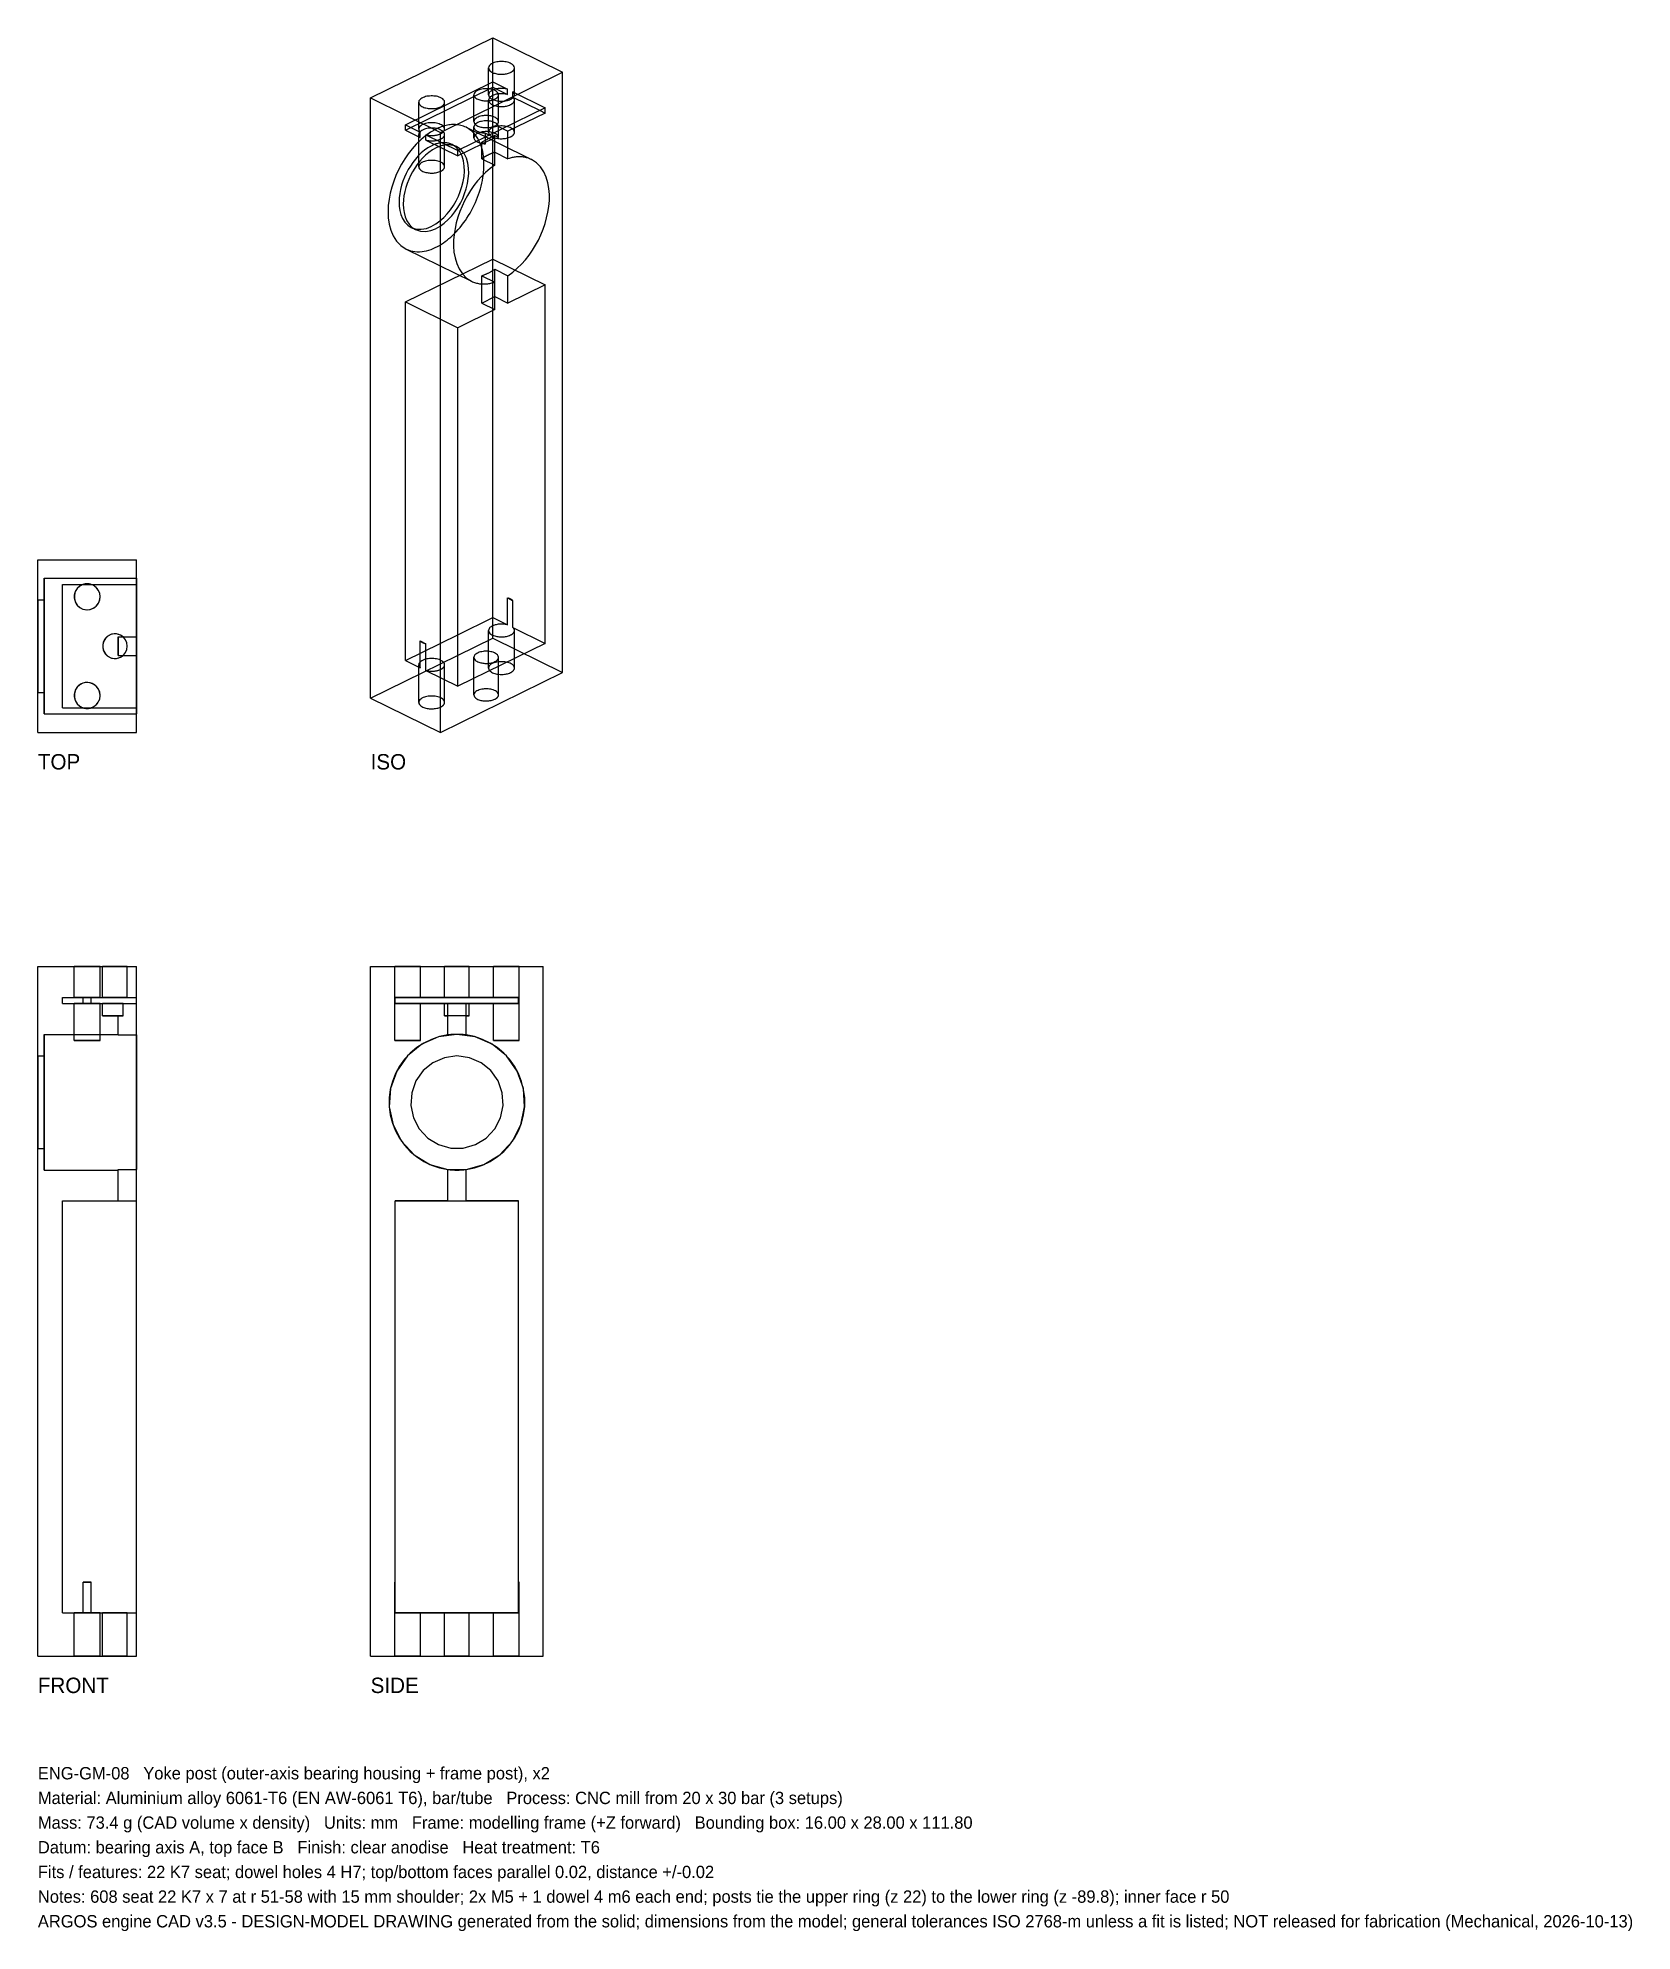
# Model space of a CAD drawing. Header units: millimetres. Extents: x 0 to 258, y -45 to 262.
import ezdxf

# ---------------------------------------------------------------- set-up
doc = ezdxf.new("R2010")
doc.units = ezdxf.units.MM
for name, color, linetype in [('FRONT_HIDDEN', 8, 'CONTINUOUS'), ('FRONT_VISIBLE', 7, 'Continuous'), ('ISO_HIDDEN', 8, 'CONTINUOUS'), ('ISO_VISIBLE', 7, 'Continuous'), ('SIDE_HIDDEN', 8, 'CONTINUOUS'), ('SIDE_VISIBLE', 7, 'Continuous'), ('TOP_HIDDEN', 8, 'CONTINUOUS'), ('TOP_VISIBLE', 7, 'Continuous')]:
    doc.layers.add(name, color=color, linetype=linetype)

msp = doc.modelspace()

# ---------------------------------------------------------------- texts
for s, p in [('ENG-GM-08   Yoke post (outer-axis bearing housing + frame post), x2', (0, -20)), ('Material: Aluminium alloy 6061-T6 (EN AW-6061 T6), bar/tube   Process: CNC mill from 20 x 30 bar (3 setups)', (0, -24)), ('Mass: 73.4 g (CAD volume x density)   Units: mm   Frame: modelling frame (+Z forward)   Bounding box: 16.00 x 28.00 x 111.80', (0, -28)), ('Datum: bearing axis A, top face B   Finish: clear anodise   Heat treatment: T6', (0, -32)), ('Fits / features: 22 K7 seat; dowel holes 4 H7; top/bottom faces parallel 0.02, distance +/-0.02', (0, -36)), ('Notes: 608 seat 22 K7 x 7 at r 51-58 with 15 mm shoulder; 2x M5 + 1 dowel 4 m6 each end; posts tie the upper ring (z 22) to the lower ring (z -89.8); inner face r 50', (0, -40)), ('ARGOS engine CAD v3.5 - DESIGN-MODEL DRAWING generated from the solid; dimensions from the model; general tolerances ISO 2768-m unless a fit is listed; NOT released for fabrication (Mechanical, 2026-10-13)', (0, -44))]:
    msp.add_text(s, height=2).set_placement(p)
at = {"layer": 'FRONT_VISIBLE'}
msp.add_text('FRONT', height=2.5, dxfattribs=at).set_placement((0, -6))
at = {"layer": 'ISO_VISIBLE'}
msp.add_text('ISO', height=2.5, dxfattribs=at).set_placement((53.95, 143.75))
at = {"layer": 'SIDE_VISIBLE'}
msp.add_text('SIDE', height=2.5, dxfattribs=at).set_placement((53.95, -6))
at = {"layer": 'TOP_VISIBLE'}
msp.add_text('TOP', height=2.5, dxfattribs=at).set_placement((0, 143.75))

# ---------------------------------------------------------------- linework, layer by layer
at = {"layer": 'FRONT_HIDDEN'}
for points in [[(0, 0), (0, 111.8)], [(0, 111.8), (16, 111.8)], [(10.1, 111.8), (9.92, 111.8), (9.73, 111.8), (9.55, 111.8), (9.37, 111.8), (9.19, 111.8), (9, 111.8), (8.82, 111.8), (8.64, 111.8), (8.46, 111.8), (8.27, 111.8), (8.09, 111.8), (7.91, 111.8), (7.73, 111.8), (7.54, 111.8), (7.36, 111.8), (7.18, 111.8), (7, 111.8), (6.81, 111.8), (6.63, 111.8), (6.45, 111.8), (6.27, 111.8), (6.08, 111.8), (5.9, 111.8)], [(5.9, 111.8), (6.08, 111.8), (6.27, 111.8), (6.45, 111.8), (6.63, 111.8), (6.81, 111.8), (7, 111.8), (7.18, 111.8), (7.36, 111.8), (7.54, 111.8), (7.73, 111.8), (7.91, 111.8), (8.09, 111.8), (8.27, 111.8), (8.46, 111.8), (8.64, 111.8), (8.82, 111.8), (9, 111.8), (9.19, 111.8), (9.37, 111.8), (9.55, 111.8), (9.73, 111.8), (9.92, 111.8), (10.1, 111.8)], [(10.1, 111.8), (9.92, 111.8), (9.73, 111.8), (9.55, 111.8), (9.37, 111.8), (9.19, 111.8), (9, 111.8), (8.82, 111.8), (8.64, 111.8), (8.46, 111.8), (8.27, 111.8), (8.09, 111.8), (7.91, 111.8), (7.73, 111.8), (7.54, 111.8), (7.36, 111.8), (7.18, 111.8), (7, 111.8), (6.81, 111.8), (6.63, 111.8), (6.45, 111.8), (6.27, 111.8), (6.08, 111.8), (5.9, 111.8)], [(5.9, 111.8), (6.08, 111.8), (6.27, 111.8), (6.45, 111.8), (6.63, 111.8), (6.81, 111.8), (7, 111.8), (7.18, 111.8), (7.36, 111.8), (7.54, 111.8), (7.73, 111.8), (7.91, 111.8), (8.09, 111.8), (8.27, 111.8), (8.46, 111.8), (8.64, 111.8), (8.82, 111.8), (9, 111.8), (9.19, 111.8), (9.37, 111.8), (9.55, 111.8), (9.73, 111.8), (9.92, 111.8), (10.1, 111.8)], [(5.9, 106.8), (5.9, 111.8)], [(5.9, 106.8), (5.9, 111.8)], [(10.1, 106.8), (10.1, 111.8)], [(10.1, 106.8), (10.1, 111.8)], [(14.5, 111.8), (14.33, 111.8), (14.15, 111.8), (13.98, 111.8), (13.8, 111.8), (13.63, 111.8), (13.46, 111.8), (13.28, 111.8), (13.11, 111.8), (12.93, 111.8), (12.76, 111.8), (12.59, 111.8), (12.41, 111.8), (12.24, 111.8), (12.07, 111.8), (11.89, 111.8), (11.72, 111.8), (11.54, 111.8), (11.37, 111.8), (11.2, 111.8), (11.02, 111.8), (10.85, 111.8), (10.67, 111.8), (10.5, 111.8)], [(10.5, 111.8), (10.67, 111.8), (10.85, 111.8), (11.02, 111.8), (11.2, 111.8), (11.37, 111.8), (11.54, 111.8), (11.72, 111.8), (11.89, 111.8), (12.07, 111.8), (12.24, 111.8), (12.41, 111.8), (12.59, 111.8), (12.76, 111.8), (12.93, 111.8), (13.11, 111.8), (13.28, 111.8), (13.46, 111.8), (13.63, 111.8), (13.8, 111.8), (13.98, 111.8), (14.15, 111.8), (14.33, 111.8), (14.5, 111.8)], [(10.5, 106.8), (10.5, 111.8)], [(14.5, 106.8), (14.5, 111.8)], [(16, 0), (16, 111.8)], [(4, 106.8), (7.36, 106.8)], [(4, 106.8), (7.36, 106.8)], [(4, 105.8), (4, 106.8)], [(4, 105.8), (4, 106.8)], [(4, 105.8), (7.36, 105.8)], [(4, 105.8), (7.36, 105.8)], [(10.1, 106.8), (9.92, 106.8), (9.73, 106.8), (9.55, 106.8), (9.37, 106.8), (9.19, 106.8), (9, 106.8), (8.82, 106.8), (8.64, 106.8), (8.46, 106.8), (8.27, 106.8), (8.09, 106.8), (7.91, 106.8), (7.73, 106.8), (7.54, 106.8), (7.36, 106.8), (7.18, 106.8), (7, 106.8), (6.81, 106.8), (6.63, 106.8), (6.45, 106.8), (6.27, 106.8), (6.08, 106.8), (5.9, 106.8)], [(5.9, 106.8), (5.96, 106.8), (6.03, 106.8), (6.09, 106.8), (6.15, 106.8), (6.22, 106.8), (6.28, 106.8), (6.34, 106.8), (6.41, 106.8), (6.47, 106.8), (6.53, 106.8), (6.6, 106.8), (6.66, 106.8), (6.73, 106.8), (6.79, 106.8), (6.85, 106.8), (6.92, 106.8), (6.98, 106.8), (7.04, 106.8), (7.11, 106.8), (7.17, 106.8), (7.23, 106.8), (7.3, 106.8), (7.36, 106.8)], [(7.36, 106.8), (7.3, 106.8), (7.23, 106.8), (7.17, 106.8), (7.11, 106.8), (7.04, 106.8), (6.98, 106.8), (6.92, 106.8), (6.85, 106.8), (6.79, 106.8), (6.73, 106.8), (6.66, 106.8), (6.6, 106.8), (6.53, 106.8), (6.47, 106.8), (6.41, 106.8), (6.34, 106.8), (6.28, 106.8), (6.22, 106.8), (6.15, 106.8), (6.09, 106.8), (6.03, 106.8), (5.96, 106.8), (5.9, 106.8)], [(5.9, 106.8), (6.08, 106.8), (6.27, 106.8), (6.45, 106.8), (6.63, 106.8), (6.81, 106.8), (7, 106.8), (7.18, 106.8), (7.36, 106.8), (7.54, 106.8), (7.73, 106.8), (7.91, 106.8), (8.09, 106.8), (8.27, 106.8), (8.46, 106.8), (8.64, 106.8), (8.82, 106.8), (9, 106.8), (9.19, 106.8), (9.37, 106.8), (9.55, 106.8), (9.73, 106.8), (9.92, 106.8), (10.1, 106.8)], [(10.1, 105.8), (9.92, 105.8), (9.73, 105.8), (9.55, 105.8), (9.37, 105.8), (9.19, 105.8), (9, 105.8), (8.82, 105.8), (8.64, 105.8), (8.46, 105.8), (8.27, 105.8), (8.09, 105.8), (7.91, 105.8), (7.73, 105.8), (7.54, 105.8), (7.36, 105.8), (7.18, 105.8), (7, 105.8), (6.81, 105.8), (6.63, 105.8), (6.45, 105.8), (6.27, 105.8), (6.08, 105.8), (5.9, 105.8)], [(5.9, 105.8), (5.96, 105.8), (6.03, 105.8), (6.09, 105.8), (6.15, 105.8), (6.22, 105.8), (6.28, 105.8), (6.34, 105.8), (6.41, 105.8), (6.47, 105.8), (6.53, 105.8), (6.6, 105.8), (6.66, 105.8), (6.73, 105.8), (6.79, 105.8), (6.85, 105.8), (6.92, 105.8), (6.98, 105.8), (7.04, 105.8), (7.11, 105.8), (7.17, 105.8), (7.23, 105.8), (7.3, 105.8), (7.36, 105.8)], [(7.36, 105.8), (7.3, 105.8), (7.23, 105.8), (7.17, 105.8), (7.11, 105.8), (7.04, 105.8), (6.98, 105.8), (6.92, 105.8), (6.85, 105.8), (6.79, 105.8), (6.73, 105.8), (6.66, 105.8), (6.6, 105.8), (6.53, 105.8), (6.47, 105.8), (6.41, 105.8), (6.34, 105.8), (6.28, 105.8), (6.22, 105.8), (6.15, 105.8), (6.09, 105.8), (6.03, 105.8), (5.96, 105.8), (5.9, 105.8)], [(5.9, 105.8), (6.08, 105.8), (6.27, 105.8), (6.45, 105.8), (6.63, 105.8), (6.81, 105.8), (7, 105.8), (7.18, 105.8), (7.36, 105.8), (7.54, 105.8), (7.73, 105.8), (7.91, 105.8), (8.09, 105.8), (8.27, 105.8), (8.46, 105.8), (8.64, 105.8), (8.82, 105.8), (9, 105.8), (9.19, 105.8), (9.37, 105.8), (9.55, 105.8), (9.73, 105.8), (9.92, 105.8), (10.1, 105.8)], [(5.9, 99.8), (5.9, 105.8)], [(5.9, 99.8), (5.9, 105.8)], [(7.36, 105.8), (7.36, 106.8)], [(7.36, 105.8), (7.36, 106.8)], [(8.64, 106.8), (8.7, 106.8), (8.77, 106.8), (8.83, 106.8), (8.89, 106.8), (8.96, 106.8), (9.02, 106.8), (9.08, 106.8), (9.15, 106.8), (9.21, 106.8), (9.27, 106.8), (9.34, 106.8), (9.4, 106.8), (9.47, 106.8), (9.53, 106.8), (9.59, 106.8), (9.66, 106.8), (9.72, 106.8), (9.78, 106.8), (9.85, 106.8), (9.91, 106.8), (9.97, 106.8), (10.04, 106.8), (10.1, 106.8)], [(8.64, 105.8), (8.64, 106.8)], [(8.64, 105.8), (8.64, 106.8)], [(10.1, 106.8), (10.04, 106.8), (9.97, 106.8), (9.91, 106.8), (9.85, 106.8), (9.78, 106.8), (9.72, 106.8), (9.66, 106.8), (9.59, 106.8), (9.53, 106.8), (9.47, 106.8), (9.4, 106.8), (9.34, 106.8), (9.27, 106.8), (9.21, 106.8), (9.15, 106.8), (9.08, 106.8), (9.02, 106.8), (8.96, 106.8), (8.89, 106.8), (8.83, 106.8), (8.77, 106.8), (8.7, 106.8), (8.64, 106.8)], [(8.64, 106.8), (16, 106.8)], [(8.64, 106.8), (16, 106.8)], [(8.64, 105.8), (8.7, 105.8), (8.77, 105.8), (8.83, 105.8), (8.89, 105.8), (8.96, 105.8), (9.02, 105.8), (9.08, 105.8), (9.15, 105.8), (9.21, 105.8), (9.27, 105.8), (9.34, 105.8), (9.4, 105.8), (9.47, 105.8), (9.53, 105.8), (9.59, 105.8), (9.66, 105.8), (9.72, 105.8), (9.78, 105.8), (9.85, 105.8), (9.91, 105.8), (9.97, 105.8), (10.04, 105.8), (10.1, 105.8)], [(10.1, 105.8), (10.04, 105.8), (9.97, 105.8), (9.91, 105.8), (9.85, 105.8), (9.78, 105.8), (9.72, 105.8), (9.66, 105.8), (9.59, 105.8), (9.53, 105.8), (9.47, 105.8), (9.4, 105.8), (9.34, 105.8), (9.27, 105.8), (9.21, 105.8), (9.15, 105.8), (9.08, 105.8), (9.02, 105.8), (8.96, 105.8), (8.89, 105.8), (8.83, 105.8), (8.77, 105.8), (8.7, 105.8), (8.64, 105.8)], [(8.64, 105.8), (16, 105.8)], [(8.64, 105.8), (16, 105.8)], [(10.1, 99.8), (10.1, 105.8)], [(10.1, 99.8), (10.1, 105.8)], [(14.5, 106.8), (14.33, 106.8), (14.15, 106.8), (13.98, 106.8), (13.8, 106.8), (13.63, 106.8), (13.46, 106.8), (13.28, 106.8), (13.11, 106.8), (12.93, 106.8), (12.76, 106.8), (12.59, 106.8), (12.41, 106.8), (12.24, 106.8), (12.07, 106.8), (11.89, 106.8), (11.72, 106.8), (11.54, 106.8), (11.37, 106.8), (11.2, 106.8), (11.02, 106.8), (10.85, 106.8), (10.67, 106.8), (10.5, 106.8)], [(10.5, 106.8), (10.67, 106.8), (10.85, 106.8), (11.02, 106.8), (11.2, 106.8), (11.37, 106.8), (11.54, 106.8), (11.72, 106.8), (11.89, 106.8), (12.07, 106.8), (12.24, 106.8), (12.41, 106.8), (12.59, 106.8), (12.76, 106.8), (12.93, 106.8), (13.11, 106.8), (13.28, 106.8), (13.46, 106.8), (13.63, 106.8), (13.8, 106.8), (13.98, 106.8), (14.15, 106.8), (14.33, 106.8), (14.5, 106.8)], [(13.82, 105.8), (13.68, 105.8), (13.53, 105.8), (13.39, 105.8), (13.24, 105.8), (13.1, 105.8), (12.96, 105.8), (12.81, 105.8), (12.67, 105.8), (12.52, 105.8), (12.38, 105.8), (12.23, 105.8), (12.09, 105.8), (11.94, 105.8), (11.8, 105.8), (11.66, 105.8), (11.51, 105.8), (11.37, 105.8), (11.22, 105.8), (11.08, 105.8), (10.93, 105.8), (10.79, 105.8), (10.64, 105.8), (10.5, 105.8)], [(10.5, 105.8), (10.64, 105.8), (10.79, 105.8), (10.93, 105.8), (11.08, 105.8), (11.22, 105.8), (11.37, 105.8), (11.51, 105.8), (11.66, 105.8), (11.8, 105.8), (11.94, 105.8), (12.09, 105.8), (12.23, 105.8), (12.38, 105.8), (12.52, 105.8), (12.67, 105.8), (12.81, 105.8), (12.96, 105.8), (13.1, 105.8), (13.24, 105.8), (13.39, 105.8), (13.53, 105.8), (13.68, 105.8), (13.82, 105.8)], [(10.5, 103.8), (10.5, 105.8)], [(13.82, 105.8), (16, 105.8)], [(13.82, 103.8), (13.82, 105.8)], [(13.82, 105.8), (16, 105.8)], [(13.82, 103.8), (13.82, 105.8)], [(16, 105.8), (16, 106.8)], [(16, 105.8), (16, 106.8)], [(16, 100.7), (16, 105.8)], [(16, 100.7), (16, 105.8)], [(13.82, 103.8), (13.68, 103.8), (13.53, 103.8), (13.39, 103.8), (13.24, 103.8), (13.1, 103.8), (12.96, 103.8), (12.81, 103.8), (12.67, 103.8), (12.52, 103.8), (12.38, 103.8), (12.23, 103.8), (12.09, 103.8), (11.94, 103.8), (11.8, 103.8), (11.66, 103.8), (11.51, 103.8), (11.37, 103.8), (11.22, 103.8), (11.08, 103.8), (10.93, 103.8), (10.79, 103.8), (10.64, 103.8), (10.5, 103.8)], [(10.5, 103.8), (10.64, 103.8), (10.79, 103.8), (10.93, 103.8), (11.08, 103.8), (11.22, 103.8), (11.37, 103.8), (11.51, 103.8), (11.66, 103.8), (11.8, 103.8), (11.94, 103.8), (12.09, 103.8), (12.23, 103.8), (12.38, 103.8), (12.52, 103.8), (12.67, 103.8), (12.81, 103.8), (12.96, 103.8), (13.1, 103.8), (13.24, 103.8), (13.39, 103.8), (13.53, 103.8), (13.68, 103.8), (13.82, 103.8)], [(13, 103.8), (13.82, 103.8)], [(13, 100.7), (13, 103.8)], [(13, 103.8), (13.82, 103.8)], [(13, 100.7), (13, 103.8)], [(1, 100.8), (1, 99.84), (1, 98.89), (1, 97.93), (1, 96.97), (1, 96.02), (1, 95.06), (1, 94.1), (1, 93.15), (1, 92.19), (1, 91.23), (1, 90.28), (1, 89.32), (1, 88.37), (1, 87.41), (1, 86.45), (1, 85.5), (1, 84.54), (1, 83.58), (1, 82.63), (1, 81.67), (1, 80.71), (1, 79.76), (1, 78.8)], [(1, 78.8), (1, 79.76), (1, 80.71), (1, 81.67), (1, 82.63), (1, 83.58), (1, 84.54), (1, 85.5), (1, 86.45), (1, 87.41), (1, 88.37), (1, 89.32), (1, 90.28), (1, 91.23), (1, 92.19), (1, 93.15), (1, 94.1), (1, 95.06), (1, 96.02), (1, 96.97), (1, 97.93), (1, 98.89), (1, 99.84), (1, 100.8)], [(1, 100.8), (13, 100.8)], [(10.1, 99.8), (9.92, 99.8), (9.73, 99.8), (9.55, 99.8), (9.37, 99.8), (9.19, 99.8), (9, 99.8), (8.82, 99.8), (8.64, 99.8), (8.46, 99.8), (8.27, 99.8), (8.09, 99.8), (7.91, 99.8), (7.73, 99.8), (7.54, 99.8), (7.36, 99.8), (7.18, 99.8), (7, 99.8), (6.81, 99.8), (6.63, 99.8), (6.45, 99.8), (6.27, 99.8), (6.08, 99.8), (5.9, 99.8)], [(5.9, 99.8), (6.08, 99.8), (6.27, 99.8), (6.45, 99.8), (6.63, 99.8), (6.81, 99.8), (7, 99.8), (7.18, 99.8), (7.36, 99.8), (7.54, 99.8), (7.73, 99.8), (7.91, 99.8), (8.09, 99.8), (8.27, 99.8), (8.46, 99.8), (8.64, 99.8), (8.82, 99.8), (9, 99.8), (9.19, 99.8), (9.37, 99.8), (9.55, 99.8), (9.73, 99.8), (9.92, 99.8), (10.1, 99.8)], [(10.1, 99.8), (9.92, 99.8), (9.73, 99.8), (9.55, 99.8), (9.37, 99.8), (9.19, 99.8), (9, 99.8), (8.82, 99.8), (8.64, 99.8), (8.46, 99.8), (8.27, 99.8), (8.09, 99.8), (7.91, 99.8), (7.73, 99.8), (7.54, 99.8), (7.36, 99.8), (7.18, 99.8), (7, 99.8), (6.81, 99.8), (6.63, 99.8), (6.45, 99.8), (6.27, 99.8), (6.08, 99.8), (5.9, 99.8)], [(5.9, 99.8), (6.08, 99.8), (6.27, 99.8), (6.45, 99.8), (6.63, 99.8), (6.81, 99.8), (7, 99.8), (7.18, 99.8), (7.36, 99.8), (7.54, 99.8), (7.73, 99.8), (7.91, 99.8), (8.09, 99.8), (8.27, 99.8), (8.46, 99.8), (8.64, 99.8), (8.82, 99.8), (9, 99.8), (9.19, 99.8), (9.37, 99.8), (9.55, 99.8), (9.73, 99.8), (9.92, 99.8), (10.1, 99.8)], [(13, 100.7), (13, 100.7), (13, 100.71), (13, 100.71), (13, 100.72), (13, 100.72), (13, 100.72), (13, 100.73), (13, 100.73), (13, 100.74), (13, 100.74), (13, 100.75), (13, 100.75), (13, 100.76), (13, 100.76), (13, 100.76), (13, 100.77), (13, 100.77), (13, 100.78), (13, 100.78), (13, 100.79), (13, 100.79), (13, 100.8), (13, 100.8)], [(13, 100.8), (13, 100.8), (13, 100.79), (13, 100.79), (13, 100.78), (13, 100.78), (13, 100.77), (13, 100.77), (13, 100.76), (13, 100.76), (13, 100.76), (13, 100.75), (13, 100.75), (13, 100.74), (13, 100.74), (13, 100.73), (13, 100.73), (13, 100.72), (13, 100.72), (13, 100.72), (13, 100.71), (13, 100.71), (13, 100.7), (13, 100.7)], [(13, 100.7), (16, 100.7)], [(13, 100.7), (16, 100.7)], [(16, 78.9), (16, 79.85), (16, 80.8), (16, 81.75), (16, 82.69), (16, 83.64), (16, 84.59), (16, 85.54), (16, 86.48), (16, 87.43), (16, 88.38), (16, 89.33), (16, 90.27), (16, 91.22), (16, 92.17), (16, 93.12), (16, 94.06), (16, 95.01), (16, 95.96), (16, 96.91), (16, 97.85), (16, 98.8), (16, 99.75), (16, 100.7)], [(16, 100.7), (16, 99.75), (16, 98.8), (16, 97.85), (16, 96.91), (16, 95.96), (16, 95.01), (16, 94.06), (16, 93.12), (16, 92.17), (16, 91.22), (16, 90.27), (16, 89.33), (16, 88.38), (16, 87.43), (16, 86.48), (16, 85.54), (16, 84.59), (16, 83.64), (16, 82.69), (16, 81.75), (16, 80.8), (16, 79.85), (16, 78.9)], [(0, 97.3), (0, 96.65), (0, 96), (0, 95.34), (0, 94.69), (0, 94.04), (0, 93.39), (0, 92.73), (0, 92.08), (0, 91.43), (0, 90.78), (0, 90.13), (0, 89.47), (0, 88.82), (0, 88.17), (0, 87.52), (0, 86.87), (0, 86.21), (0, 85.56), (0, 84.91), (0, 84.26), (0, 83.6), (0, 82.95), (0, 82.3)], [(0, 82.3), (0, 82.95), (0, 83.6), (0, 84.26), (0, 84.91), (0, 85.56), (0, 86.21), (0, 86.87), (0, 87.52), (0, 88.17), (0, 88.82), (0, 89.47), (0, 90.13), (0, 90.78), (0, 91.43), (0, 92.08), (0, 92.73), (0, 93.39), (0, 94.04), (0, 94.69), (0, 95.34), (0, 96), (0, 96.65), (0, 97.3)], [(0, 97.3), (1, 97.3)], [(1, 97.3), (1, 96.65), (1, 96), (1, 95.34), (1, 94.69), (1, 94.04), (1, 93.39), (1, 92.73), (1, 92.08), (1, 91.43), (1, 90.78), (1, 90.13), (1, 89.47), (1, 88.82), (1, 88.17), (1, 87.52), (1, 86.87), (1, 86.21), (1, 85.56), (1, 84.91), (1, 84.26), (1, 83.6), (1, 82.95), (1, 82.3)], [(1, 82.3), (1, 82.95), (1, 83.6), (1, 84.26), (1, 84.91), (1, 85.56), (1, 86.21), (1, 86.87), (1, 87.52), (1, 88.17), (1, 88.82), (1, 89.47), (1, 90.13), (1, 90.78), (1, 91.43), (1, 92.08), (1, 92.73), (1, 93.39), (1, 94.04), (1, 94.69), (1, 95.34), (1, 96), (1, 96.65), (1, 97.3)], [(0, 82.3), (1, 82.3)], [(1, 78.8), (13, 78.8)], [(13, 78.9), (16, 78.9)], [(13, 73.8), (13, 78.9)], [(13, 78.9), (16, 78.9)], [(13, 78.9), (13, 78.9), (13, 78.89), (13, 78.89), (13, 78.88), (13, 78.88), (13, 78.88), (13, 78.87), (13, 78.87), (13, 78.86), (13, 78.86), (13, 78.85), (13, 78.85), (13, 78.84), (13, 78.84), (13, 78.84), (13, 78.83), (13, 78.83), (13, 78.82), (13, 78.82), (13, 78.81), (13, 78.81), (13, 78.8), (13, 78.8)], [(13, 78.8), (13, 78.8), (13, 78.81), (13, 78.81), (13, 78.82), (13, 78.82), (13, 78.83), (13, 78.83), (13, 78.84), (13, 78.84), (13, 78.84), (13, 78.85), (13, 78.85), (13, 78.86), (13, 78.86), (13, 78.87), (13, 78.87), (13, 78.88), (13, 78.88), (13, 78.88), (13, 78.89), (13, 78.89), (13, 78.9), (13, 78.9)], [(13, 73.8), (13, 78.9)], [(16, 73.8), (16, 78.9)], [(16, 73.8), (16, 78.9)], [(4, 73.8), (16, 73.8)], [(4, 7), (4, 73.8)], [(4, 73.8), (16, 73.8)], [(4, 7), (4, 73.8)], [(13, 73.8), (16, 73.8)], [(13, 73.8), (16, 73.8)], [(16, 7), (16, 73.8)], [(16, 7), (16, 73.8)], [(7.36, 12), (7.42, 12), (7.47, 12), (7.53, 12), (7.58, 12), (7.64, 12), (7.69, 12), (7.75, 12), (7.81, 12), (7.86, 12), (7.92, 12), (7.97, 12), (8.03, 12), (8.08, 12), (8.14, 12), (8.19, 12), (8.25, 12), (8.31, 12), (8.36, 12), (8.42, 12), (8.47, 12), (8.53, 12), (8.58, 12), (8.64, 12)], [(7.36, 7), (7.36, 12)], [(8.64, 12), (8.58, 12), (8.53, 12), (8.47, 12), (8.42, 12), (8.36, 12), (8.31, 12), (8.25, 12), (8.19, 12), (8.14, 12), (8.08, 12), (8.03, 12), (7.97, 12), (7.92, 12), (7.86, 12), (7.81, 12), (7.75, 12), (7.69, 12), (7.64, 12), (7.58, 12), (7.53, 12), (7.47, 12), (7.42, 12), (7.36, 12)], [(7.36, 7), (7.36, 12)], [(7.36, 12), (8.64, 12)], [(7.36, 12), (8.64, 12)], [(8.64, 7), (8.64, 12)], [(8.64, 7), (8.64, 12)], [(4, 7), (7.36, 7)], [(4, 7), (7.36, 7)], [(10.1, 7), (9.92, 7), (9.73, 7), (9.55, 7), (9.37, 7), (9.19, 7), (9, 7), (8.82, 7), (8.64, 7), (8.46, 7), (8.27, 7), (8.09, 7), (7.91, 7), (7.73, 7), (7.54, 7), (7.36, 7), (7.18, 7), (7, 7), (6.81, 7), (6.63, 7), (6.45, 7), (6.27, 7), (6.08, 7), (5.9, 7)], [(5.9, 7), (5.96, 7), (6.03, 7), (6.09, 7), (6.15, 7), (6.22, 7), (6.28, 7), (6.34, 7), (6.41, 7), (6.47, 7), (6.53, 7), (6.6, 7), (6.66, 7), (6.73, 7), (6.79, 7), (6.85, 7), (6.92, 7), (6.98, 7), (7.04, 7), (7.11, 7), (7.17, 7), (7.23, 7), (7.3, 7), (7.36, 7)], [(7.36, 7), (7.3, 7), (7.23, 7), (7.17, 7), (7.11, 7), (7.04, 7), (6.98, 7), (6.92, 7), (6.85, 7), (6.79, 7), (6.73, 7), (6.66, 7), (6.6, 7), (6.53, 7), (6.47, 7), (6.41, 7), (6.34, 7), (6.28, 7), (6.22, 7), (6.15, 7), (6.09, 7), (6.03, 7), (5.96, 7), (5.9, 7)], [(5.9, 7), (6.08, 7), (6.27, 7), (6.45, 7), (6.63, 7), (6.81, 7), (7, 7), (7.18, 7), (7.36, 7), (7.54, 7), (7.73, 7), (7.91, 7), (8.09, 7), (8.27, 7), (8.46, 7), (8.64, 7), (8.82, 7), (9, 7), (9.19, 7), (9.37, 7), (9.55, 7), (9.73, 7), (9.92, 7), (10.1, 7)], [(5.9, 0), (5.9, 7)], [(5.9, 0), (5.9, 7)], [(8.64, 7), (8.7, 7), (8.77, 7), (8.83, 7), (8.89, 7), (8.96, 7), (9.02, 7), (9.08, 7), (9.15, 7), (9.21, 7), (9.27, 7), (9.34, 7), (9.4, 7), (9.47, 7), (9.53, 7), (9.59, 7), (9.66, 7), (9.72, 7), (9.78, 7), (9.85, 7), (9.91, 7), (9.97, 7), (10.04, 7), (10.1, 7)], [(10.1, 7), (10.04, 7), (9.97, 7), (9.91, 7), (9.85, 7), (9.78, 7), (9.72, 7), (9.66, 7), (9.59, 7), (9.53, 7), (9.47, 7), (9.4, 7), (9.34, 7), (9.27, 7), (9.21, 7), (9.15, 7), (9.08, 7), (9.02, 7), (8.96, 7), (8.89, 7), (8.83, 7), (8.77, 7), (8.7, 7), (8.64, 7)], [(8.64, 7), (16, 7)], [(8.64, 7), (16, 7)], [(10.1, 0), (10.1, 7)], [(10.1, 0), (10.1, 7)], [(14.5, 7), (14.33, 7), (14.15, 7), (13.98, 7), (13.8, 7), (13.63, 7), (13.46, 7), (13.28, 7), (13.11, 7), (12.93, 7), (12.76, 7), (12.59, 7), (12.41, 7), (12.24, 7), (12.07, 7), (11.89, 7), (11.72, 7), (11.54, 7), (11.37, 7), (11.2, 7), (11.02, 7), (10.85, 7), (10.67, 7), (10.5, 7)], [(10.5, 7), (10.67, 7), (10.85, 7), (11.02, 7), (11.2, 7), (11.37, 7), (11.54, 7), (11.72, 7), (11.89, 7), (12.07, 7), (12.24, 7), (12.41, 7), (12.59, 7), (12.76, 7), (12.93, 7), (13.11, 7), (13.28, 7), (13.46, 7), (13.63, 7), (13.8, 7), (13.98, 7), (14.15, 7), (14.33, 7), (14.5, 7)], [(10.5, 0), (10.5, 7)], [(14.5, 0), (14.5, 7)], [(0, 0), (16, 0)], [(10.1, 0), (9.92, 0), (9.73, 0), (9.55, 0), (9.37, 0), (9.19, 0), (9, 0), (8.82, 0), (8.64, 0), (8.46, 0), (8.27, 0), (8.09, 0), (7.91, 0), (7.73, 0), (7.54, 0), (7.36, 0), (7.18, 0), (7, 0), (6.81, 0), (6.63, 0), (6.45, 0), (6.27, 0), (6.08, 0), (5.9, 0)], [(5.9, 0), (6.08, 0), (6.27, 0), (6.45, 0), (6.63, 0), (6.81, 0), (7, 0), (7.18, 0), (7.36, 0), (7.54, 0), (7.73, 0), (7.91, 0), (8.09, 0), (8.27, 0), (8.46, 0), (8.64, 0), (8.82, 0), (9, 0), (9.19, 0), (9.37, 0), (9.55, 0), (9.73, 0), (9.92, 0), (10.1, 0)], [(10.1, 0), (9.92, 0), (9.73, 0), (9.55, 0), (9.37, 0), (9.19, 0), (9, 0), (8.82, 0), (8.64, 0), (8.46, 0), (8.27, 0), (8.09, 0), (7.91, 0), (7.73, 0), (7.54, 0), (7.36, 0), (7.18, 0), (7, 0), (6.81, 0), (6.63, 0), (6.45, 0), (6.27, 0), (6.08, 0), (5.9, 0)], [(5.9, 0), (6.08, 0), (6.27, 0), (6.45, 0), (6.63, 0), (6.81, 0), (7, 0), (7.18, 0), (7.36, 0), (7.54, 0), (7.73, 0), (7.91, 0), (8.09, 0), (8.27, 0), (8.46, 0), (8.64, 0), (8.82, 0), (9, 0), (9.19, 0), (9.37, 0), (9.55, 0), (9.73, 0), (9.92, 0), (10.1, 0)], [(14.5, 0), (14.33, 0), (14.15, 0), (13.98, 0), (13.8, 0), (13.63, 0), (13.46, 0), (13.28, 0), (13.11, 0), (12.93, 0), (12.76, 0), (12.59, 0), (12.41, 0), (12.24, 0), (12.07, 0), (11.89, 0), (11.72, 0), (11.54, 0), (11.37, 0), (11.2, 0), (11.02, 0), (10.85, 0), (10.67, 0), (10.5, 0)], [(10.5, 0), (10.67, 0), (10.85, 0), (11.02, 0), (11.2, 0), (11.37, 0), (11.54, 0), (11.72, 0), (11.89, 0), (12.07, 0), (12.24, 0), (12.41, 0), (12.59, 0), (12.76, 0), (12.93, 0), (13.11, 0), (13.28, 0), (13.46, 0), (13.63, 0), (13.8, 0), (13.98, 0), (14.15, 0), (14.33, 0), (14.5, 0)]]:
    msp.add_lwpolyline(points, dxfattribs=at)
at = {"layer": 'FRONT_VISIBLE'}
for points in [[(0, 0), (0, 111.8)], [(0, 111.8), (16, 111.8)], [(16, 0), (16, 111.8)], [(0, 0), (16, 0)]]:
    msp.add_lwpolyline(points, dxfattribs=at)
at = {"layer": 'ISO_HIDDEN'}
for points in [[(73.75, 165.07), (73.75, 262.38)], [(59.61, 248.28), (73.75, 255.24)], [(73.06, 253.15), (73.06, 257.5)], [(73.75, 255.24), (76.12, 254.07)], [(73.75, 254.37), (73.75, 255.24)], [(77.26, 253.15), (77.26, 257.5)], [(59.61, 247.41), (73.75, 254.37)], [(61.75, 247.58), (61.75, 251.93)], [(65.95, 247.58), (65.95, 251.93)], [(70.69, 248.8), (70.69, 253.15)], [(76.12, 254.07), (75.98, 254.11), (75.83, 254.13), (75.68, 254.15), (75.52, 254.17), (75.37, 254.18), (75.22, 254.19), (75.07, 254.19), (74.92, 254.18), (74.76, 254.17), (74.61, 254.15), (74.46, 254.13), (74.31, 254.1), (74.16, 254.06), (74.02, 254.02), (73.87, 253.97), (73.73, 253.91), (73.6, 253.84), (73.47, 253.76), (73.35, 253.67), (73.24, 253.56), (73.15, 253.44), (73.09, 253.3), (73.06, 253.15)], [(76.12, 253.2), (75.98, 253.24), (75.83, 253.26), (75.68, 253.28), (75.52, 253.3), (75.37, 253.31), (75.22, 253.32), (75.07, 253.31), (74.92, 253.31), (74.76, 253.3), (74.61, 253.28), (74.46, 253.26), (74.31, 253.23), (74.16, 253.19), (74.02, 253.15), (73.87, 253.1), (73.73, 253.04), (73.6, 252.97), (73.47, 252.89), (73.35, 252.8), (73.24, 252.69), (73.15, 252.57), (73.09, 252.43), (73.06, 252.28)], [(73.06, 253.15), (73.09, 252.98), (73.17, 252.82), (73.29, 252.69), (73.42, 252.57), (73.57, 252.48), (73.73, 252.4), (73.89, 252.33), (74.06, 252.27), (74.23, 252.23), (74.4, 252.19), (74.57, 252.16), (74.75, 252.14), (74.93, 252.12), (75.1, 252.12), (75.28, 252.12), (75.45, 252.13), (75.63, 252.14), (75.81, 252.17), (75.98, 252.2), (76.15, 252.24), (76.32, 252.29), (76.49, 252.35), (76.65, 252.42)], [(73.06, 252.28), (73.09, 252.11), (73.17, 251.95), (73.29, 251.82), (73.42, 251.7), (73.57, 251.61), (73.73, 251.53), (73.89, 251.46), (74.06, 251.4), (74.23, 251.36), (74.4, 251.32), (74.57, 251.29), (74.75, 251.27), (74.93, 251.25), (75.1, 251.25), (75.28, 251.25), (75.45, 251.26), (75.63, 251.27), (75.81, 251.3), (75.98, 251.33), (76.15, 251.37), (76.32, 251.42), (76.49, 251.48), (76.65, 251.55)], [(73.06, 247.06), (73.06, 252.28)], [(73.75, 254.37), (76.12, 253.2)], [(74.69, 248.8), (74.69, 253.15)], [(76.12, 253.2), (76.12, 254.07)], [(76.65, 252.42), (76.69, 252.44), (76.73, 252.46), (76.76, 252.48), (76.8, 252.51), (76.84, 252.53), (76.87, 252.55), (76.91, 252.58), (76.94, 252.6), (76.98, 252.63), (77.01, 252.66), (77.04, 252.69), (77.07, 252.72), (77.1, 252.76), (77.13, 252.79), (77.16, 252.83), (77.18, 252.86), (77.2, 252.9), (77.22, 252.94), (77.23, 252.98), (77.25, 253.02), (77.26, 253.07), (77.26, 253.11), (77.26, 253.15)], [(76.65, 251.55), (76.69, 251.57), (76.73, 251.59), (76.76, 251.61), (76.8, 251.63), (76.84, 251.66), (76.87, 251.68), (76.91, 251.71), (76.94, 251.73), (76.98, 251.76), (77.01, 251.79), (77.04, 251.82), (77.07, 251.85), (77.1, 251.89), (77.13, 251.92), (77.16, 251.95), (77.18, 251.99), (77.2, 252.03), (77.22, 252.07), (77.23, 252.11), (77.25, 252.15), (77.26, 252.19), (77.26, 252.24), (77.26, 252.28)], [(77.03, 252.76), (77.03, 253.63)], [(77.26, 253.15), (77.26, 253.18), (77.26, 253.2), (77.26, 253.22), (77.25, 253.25), (77.25, 253.27), (77.24, 253.29), (77.24, 253.31), (77.23, 253.34), (77.22, 253.36), (77.21, 253.38), (77.2, 253.4), (77.19, 253.42), (77.18, 253.44), (77.17, 253.46), (77.15, 253.48), (77.14, 253.5), (77.13, 253.52), (77.11, 253.54), (77.1, 253.56), (77.08, 253.57), (77.06, 253.59), (77.05, 253.61), (77.03, 253.63)], [(77.03, 253.63), (82.23, 251.06)], [(77.26, 252.28), (77.26, 252.31), (77.26, 252.33), (77.26, 252.35), (77.25, 252.38), (77.25, 252.4), (77.24, 252.42), (77.24, 252.44), (77.23, 252.47), (77.22, 252.49), (77.21, 252.51), (77.2, 252.53), (77.19, 252.55), (77.18, 252.57), (77.17, 252.59), (77.15, 252.61), (77.14, 252.63), (77.13, 252.65), (77.11, 252.67), (77.1, 252.69), (77.08, 252.7), (77.06, 252.72), (77.05, 252.74), (77.03, 252.76)], [(77.03, 252.76), (81.35, 250.63)], [(77.26, 247.06), (77.26, 252.28)], [(74.69, 248.8), (74.65, 249), (74.53, 249.18), (74.38, 249.32), (74.21, 249.44), (74.02, 249.54), (73.82, 249.61), (73.62, 249.67), (73.42, 249.72), (73.21, 249.75), (73, 249.77), (72.79, 249.78), (72.58, 249.78), (72.37, 249.77), (72.17, 249.75), (71.96, 249.72), (71.75, 249.67), (71.55, 249.61), (71.36, 249.54), (71.17, 249.44), (71, 249.32), (70.84, 249.18), (70.73, 249), (70.69, 248.8)], [(74.68, 247.99), (74.62, 248.19), (74.5, 248.35), (74.34, 248.49), (74.16, 248.6), (73.97, 248.68), (73.78, 248.75), (73.58, 248.81), (73.38, 248.85), (73.17, 248.89), (72.97, 248.9), (72.76, 248.91), (72.55, 248.91), (72.35, 248.9), (72.14, 248.88), (71.94, 248.84), (71.74, 248.8), (71.54, 248.74), (71.34, 248.66), (71.16, 248.57), (70.99, 248.45), (70.84, 248.31), (70.73, 248.13), (70.69, 247.93)], [(70.69, 248.8), (70.72, 248.64), (70.79, 248.49), (70.9, 248.36), (71.03, 248.25), (71.17, 248.16), (71.32, 248.08), (71.48, 248.02), (71.64, 247.96), (71.8, 247.92), (71.96, 247.88), (72.13, 247.85), (72.29, 247.83), (72.46, 247.82), (72.63, 247.82), (72.8, 247.82), (72.97, 247.83), (73.13, 247.84), (73.3, 247.86), (73.47, 247.89), (73.63, 247.93), (73.79, 247.98), (73.95, 248.04), (74.1, 248.1)], [(74.1, 248.1), (74.14, 248.12), (74.18, 248.14), (74.21, 248.16), (74.25, 248.18), (74.28, 248.21), (74.32, 248.23), (74.35, 248.25), (74.39, 248.28), (74.42, 248.31), (74.45, 248.33), (74.48, 248.36), (74.51, 248.39), (74.54, 248.42), (74.56, 248.45), (74.59, 248.49), (74.61, 248.52), (74.63, 248.56), (74.65, 248.6), (74.66, 248.64), (74.67, 248.68), (74.68, 248.72), (74.69, 248.76), (74.69, 248.8)], [(64.56, 247.58), (63.68, 247.09), (62.85, 246.51), (62.07, 245.86), (61.35, 245.15), (60.68, 244.39), (60.05, 243.6), (59.48, 242.76), (58.96, 241.9), (58.49, 241), (58.06, 240.08), (57.7, 239.14), (57.38, 238.18), (57.13, 237.2), (56.94, 236.21), (56.82, 235.2), (56.78, 234.19), (56.82, 233.18), (56.97, 232.18), (57.22, 231.2), (57.61, 230.27), (58.15, 229.42), (58.85, 228.69), (59.7, 228.14)], [(59.61, 248.28), (61.98, 247.11)], [(59.61, 247.41), (59.61, 248.28)], [(59.61, 247.41), (61.98, 246.24)], [(65.95, 247.58), (65.9, 247.8), (65.79, 247.98), (65.63, 248.13), (65.44, 248.25), (65.25, 248.35), (65.04, 248.43), (64.83, 248.5), (64.62, 248.54), (64.4, 248.58), (64.18, 248.6), (63.96, 248.61), (63.74, 248.61), (63.52, 248.6), (63.3, 248.58), (63.08, 248.54), (62.87, 248.5), (62.66, 248.43), (62.45, 248.35), (62.26, 248.25), (62.07, 248.13), (61.91, 247.98), (61.79, 247.8), (61.75, 247.58)], [(65.95, 246.71), (65.9, 246.93), (65.79, 247.11), (65.63, 247.26), (65.44, 247.38), (65.25, 247.48), (65.04, 247.56), (64.83, 247.63), (64.62, 247.67), (64.4, 247.71), (64.18, 247.73), (63.96, 247.74), (63.74, 247.74), (63.52, 247.73), (63.3, 247.71), (63.08, 247.67), (62.87, 247.63), (62.66, 247.56), (62.45, 247.48), (62.26, 247.38), (62.07, 247.26), (61.91, 247.11), (61.79, 246.93), (61.75, 246.71)], [(61.75, 247.58), (61.75, 247.56), (61.75, 247.53), (61.75, 247.51), (61.76, 247.49), (61.76, 247.46), (61.77, 247.44), (61.78, 247.42), (61.78, 247.4), (61.79, 247.38), (61.8, 247.35), (61.81, 247.33), (61.82, 247.31), (61.83, 247.29), (61.85, 247.27), (61.86, 247.25), (61.87, 247.23), (61.89, 247.21), (61.9, 247.19), (61.92, 247.18), (61.93, 247.16), (61.95, 247.14), (61.97, 247.12), (61.98, 247.11)], [(61.75, 246.71), (61.75, 246.69), (61.75, 246.66), (61.75, 246.64), (61.76, 246.62), (61.76, 246.59), (61.77, 246.57), (61.78, 246.55), (61.78, 246.53), (61.79, 246.5), (61.8, 246.48), (61.81, 246.46), (61.82, 246.44), (61.83, 246.42), (61.85, 246.4), (61.86, 246.38), (61.87, 246.36), (61.89, 246.34), (61.9, 246.32), (61.92, 246.31), (61.93, 246.29), (61.95, 246.27), (61.97, 246.25), (61.98, 246.24)], [(61.75, 241.49), (61.75, 246.71)], [(61.98, 246.24), (61.98, 247.11)], [(62.89, 246.66), (62.99, 246.64), (63.1, 246.62), (63.21, 246.6), (63.31, 246.58), (63.42, 246.57), (63.53, 246.56), (63.64, 246.55), (63.75, 246.55), (63.86, 246.55), (63.97, 246.55), (64.07, 246.55), (64.18, 246.56), (64.29, 246.57), (64.4, 246.58), (64.51, 246.6), (64.61, 246.62), (64.72, 246.64), (64.82, 246.67), (64.93, 246.69), (65.03, 246.73), (65.14, 246.76), (65.24, 246.8), (65.33, 246.85)], [(62.89, 245.79), (62.89, 246.66)], [(62.89, 246.66), (68.09, 244.1)], [(62.89, 245.79), (62.99, 245.77), (63.1, 245.75), (63.21, 245.73), (63.31, 245.71), (63.42, 245.7), (63.53, 245.69), (63.64, 245.68), (63.75, 245.68), (63.86, 245.68), (63.97, 245.68), (64.07, 245.68), (64.18, 245.69), (64.29, 245.7), (64.4, 245.71), (64.51, 245.73), (64.61, 245.75), (64.72, 245.77), (64.82, 245.8), (64.93, 245.82), (65.03, 245.86), (65.14, 245.89), (65.24, 245.93), (65.33, 245.98)], [(62.89, 245.79), (68.09, 243.23)], [(69.42, 247.88), (69.22, 247.97), (69.01, 248.05), (68.8, 248.12), (68.59, 248.18), (68.38, 248.23), (68.16, 248.27), (67.95, 248.29), (67.73, 248.31), (67.51, 248.32), (67.29, 248.32), (67.07, 248.31), (66.85, 248.29), (66.63, 248.26), (66.42, 248.22), (66.2, 248.18), (65.99, 248.12), (65.78, 248.06), (65.57, 248), (65.36, 247.93), (65.16, 247.85), (64.95, 247.77), (64.75, 247.68), (64.56, 247.58)], [(65.33, 246.85), (65.37, 246.87), (65.41, 246.89), (65.45, 246.91), (65.49, 246.93), (65.52, 246.96), (65.56, 246.98), (65.6, 247.01), (65.63, 247.03), (65.66, 247.06), (65.7, 247.09), (65.73, 247.12), (65.76, 247.15), (65.79, 247.18), (65.82, 247.22), (65.84, 247.25), (65.87, 247.29), (65.89, 247.33), (65.9, 247.37), (65.92, 247.41), (65.93, 247.45), (65.94, 247.49), (65.95, 247.54), (65.95, 247.58)], [(65.33, 245.98), (65.37, 246), (65.41, 246.02), (65.45, 246.04), (65.49, 246.06), (65.52, 246.09), (65.56, 246.11), (65.6, 246.14), (65.63, 246.16), (65.66, 246.19), (65.7, 246.22), (65.73, 246.25), (65.76, 246.28), (65.79, 246.31), (65.82, 246.35), (65.84, 246.38), (65.87, 246.42), (65.89, 246.46), (65.9, 246.5), (65.92, 246.54), (65.93, 246.58), (65.94, 246.62), (65.95, 246.67), (65.95, 246.71)], [(65.95, 241.49), (65.95, 246.71)], [(72.23, 240.21), (72.27, 240.58), (72.3, 240.96), (72.32, 241.34), (72.33, 241.72), (72.33, 242.09), (72.32, 242.47), (72.29, 242.85), (72.25, 243.22), (72.19, 243.6), (72.12, 243.97), (72.03, 244.34), (71.93, 244.7), (71.8, 245.06), (71.66, 245.41), (71.5, 245.75), (71.31, 246.08), (71.11, 246.4), (70.88, 246.7), (70.63, 246.98), (70.35, 247.24), (70.06, 247.48), (69.75, 247.69), (69.42, 247.88)], [(69.42, 247.88), (80.02, 242.65)], [(70.69, 247.93), (70.7, 247.83), (70.73, 247.74), (70.77, 247.65), (70.83, 247.57), (70.9, 247.49), (70.97, 247.43), (71.05, 247.37), (71.13, 247.31), (71.22, 247.26), (71.31, 247.22), (71.4, 247.18), (71.49, 247.14), (71.59, 247.11), (71.68, 247.08), (71.78, 247.05), (71.87, 247.03), (71.97, 247.01), (72.07, 246.99), (72.17, 246.98), (72.27, 246.97), (72.36, 246.96), (72.46, 246.95), (72.56, 246.95)], [(70.69, 246.19), (70.69, 247.93)], [(73.91, 246.97), (73.76, 247.02), (73.61, 247.06), (73.46, 247.1), (73.3, 247.13), (73.14, 247.15), (72.98, 247.16), (72.82, 247.17), (72.66, 247.17), (72.51, 247.17), (72.35, 247.16), (72.19, 247.14), (72.03, 247.12), (71.87, 247.09), (71.72, 247.05), (71.57, 247), (71.42, 246.95), (71.27, 246.88), (71.13, 246.81), (71, 246.72), (70.88, 246.61), (70.78, 246.49), (70.71, 246.35), (70.69, 246.19)], [(70.69, 246.19), (70.7, 246.09), (70.73, 246), (70.77, 245.91), (70.83, 245.83), (70.9, 245.75), (70.97, 245.69), (71.05, 245.62), (71.13, 245.57), (71.22, 245.52), (71.31, 245.48), (71.4, 245.44), (71.49, 245.4), (71.59, 245.37), (71.68, 245.34), (71.78, 245.31), (71.87, 245.29), (71.97, 245.27), (72.07, 245.25), (72.17, 245.24), (72.27, 245.23), (72.36, 245.22), (72.46, 245.21), (72.56, 245.21)], [(73.75, 246.36), (71.98, 245.49)], [(72.56, 246.95), (73.22, 246.62)], [(72.56, 245.21), (72.56, 246.95)], [(77.26, 247.06), (77.22, 247.27), (77.1, 247.46), (76.94, 247.61), (76.76, 247.73), (76.56, 247.83), (76.36, 247.91), (76.14, 247.97), (75.93, 248.02), (75.71, 248.06), (75.49, 248.08), (75.27, 248.09), (75.05, 248.09), (74.83, 248.08), (74.61, 248.06), (74.4, 248.02), (74.18, 247.97), (73.97, 247.91), (73.77, 247.83), (73.57, 247.73), (73.39, 247.61), (73.23, 247.46), (73.11, 247.27), (73.06, 247.06)], [(73.06, 247.06), (73.09, 246.89), (73.17, 246.73), (73.29, 246.59), (73.42, 246.48), (73.57, 246.39), (73.73, 246.3), (73.89, 246.24), (74.06, 246.18), (74.23, 246.13), (74.4, 246.1), (74.57, 246.07), (74.75, 246.05), (74.93, 246.03), (75.1, 246.03), (75.28, 246.03), (75.45, 246.04), (75.63, 246.05), (75.81, 246.08), (75.98, 246.11), (76.15, 246.15), (76.32, 246.2), (76.49, 246.26), (76.65, 246.33)], [(74.1, 243.84), (74.1, 246.19)], [(74.68, 247.99), (75.34, 247.67)], [(74.68, 247.35), (74.68, 247.99)], [(76.65, 246.33), (76.69, 246.35), (76.73, 246.37), (76.76, 246.39), (76.8, 246.41), (76.84, 246.44), (76.87, 246.46), (76.91, 246.49), (76.94, 246.51), (76.98, 246.54), (77.01, 246.57), (77.04, 246.6), (77.07, 246.63), (77.1, 246.66), (77.13, 246.7), (77.16, 246.73), (77.18, 246.77), (77.2, 246.81), (77.22, 246.85), (77.23, 246.89), (77.25, 246.93), (77.26, 246.97), (77.26, 247.02), (77.26, 247.06)], [(63.85, 244.88), (63.25, 244.55), (62.68, 244.15), (62.16, 243.71), (61.66, 243.23), (61.2, 242.71), (60.78, 242.17), (60.39, 241.6), (60.03, 241.01), (59.71, 240.4), (59.42, 239.77), (59.17, 239.13), (58.96, 238.47), (58.79, 237.81), (58.66, 237.13), (58.58, 236.44), (58.55, 235.75), (58.58, 235.07), (58.67, 234.38), (58.85, 233.72), (59.12, 233.08), (59.48, 232.5), (59.96, 232), (60.54, 231.63)], [(64.56, 244.54), (63.96, 244.2), (63.39, 243.8), (62.86, 243.36), (62.37, 242.88), (61.91, 242.36), (61.49, 241.82), (61.1, 241.25), (60.74, 240.66), (60.42, 240.05), (60.13, 239.42), (59.88, 238.78), (59.67, 238.13), (59.49, 237.46), (59.36, 236.78), (59.28, 236.1), (59.25, 235.41), (59.28, 234.72), (59.38, 234.04), (59.56, 233.37), (59.82, 232.73), (60.19, 232.15), (60.67, 231.65), (61.24, 231.28)], [(60.54, 231.63), (61.33, 231.37), (62.17, 231.34), (62.99, 231.49), (63.78, 231.79), (64.51, 232.2), (65.18, 232.7), (65.81, 233.25), (66.38, 233.87), (66.9, 234.52), (67.38, 235.22), (67.8, 235.94), (68.17, 236.7), (68.49, 237.47), (68.75, 238.27), (68.95, 239.08), (69.09, 239.91), (69.15, 240.75), (69.13, 241.59), (69.01, 242.42), (68.77, 243.22), (68.39, 243.97), (67.85, 244.61), (67.16, 245.08)], [(61.24, 231.28), (62.04, 231.02), (62.88, 230.99), (63.7, 231.14), (64.48, 231.44), (65.21, 231.85), (65.89, 232.35), (66.52, 232.91), (67.09, 233.52), (67.61, 234.18), (68.08, 234.87), (68.51, 235.6), (68.88, 236.35), (69.19, 237.12), (69.46, 237.92), (69.66, 238.74), (69.79, 239.56), (69.86, 240.4), (69.83, 241.24), (69.71, 242.07), (69.47, 242.87), (69.09, 243.62), (68.56, 244.26), (67.87, 244.74)], [(65.95, 241.49), (65.9, 241.7), (65.79, 241.89), (65.63, 242.04), (65.44, 242.16), (65.25, 242.26), (65.04, 242.34), (64.83, 242.4), (64.62, 242.45), (64.4, 242.49), (64.18, 242.51), (63.96, 242.52), (63.74, 242.52), (63.52, 242.51), (63.3, 242.49), (63.08, 242.45), (62.87, 242.4), (62.66, 242.34), (62.45, 242.26), (62.26, 242.16), (62.07, 242.04), (61.91, 241.89), (61.79, 241.7), (61.75, 241.49)], [(67.16, 245.08), (67.03, 245.15), (66.89, 245.2), (66.75, 245.25), (66.6, 245.29), (66.46, 245.32), (66.31, 245.35), (66.16, 245.37), (66.01, 245.38), (65.86, 245.39), (65.71, 245.38), (65.56, 245.38), (65.41, 245.36), (65.27, 245.34), (65.12, 245.32), (64.97, 245.29), (64.83, 245.25), (64.68, 245.21), (64.54, 245.17), (64.4, 245.12), (64.26, 245.07), (64.12, 245.01), (63.98, 244.95), (63.85, 244.88)], [(67.87, 244.74), (67.73, 244.8), (67.59, 244.85), (67.45, 244.9), (67.31, 244.94), (67.16, 244.98), (67.02, 245), (66.87, 245.02), (66.72, 245.03), (66.57, 245.04), (66.42, 245.04), (66.27, 245.03), (66.12, 245.02), (65.97, 245), (65.83, 244.97), (65.68, 244.94), (65.53, 244.9), (65.39, 244.86), (65.25, 244.82), (65.11, 244.77), (64.97, 244.72), (64.83, 244.66), (64.69, 244.6), (64.56, 244.54)], [(67.16, 245.08), (67.87, 244.74)], [(71.98, 245.49), (72.56, 245.21)], [(71.98, 242.79), (71.98, 245.49)], [(73.04, 243.4), (72.99, 243.38), (72.95, 243.36), (72.9, 243.33), (72.85, 243.31), (72.8, 243.28), (72.76, 243.26), (72.71, 243.23), (72.66, 243.21), (72.62, 243.18), (72.57, 243.15), (72.52, 243.13), (72.48, 243.1), (72.43, 243.07), (72.39, 243.05), (72.34, 243.02), (72.3, 242.99), (72.25, 242.96), (72.21, 242.94), (72.16, 242.91), (72.12, 242.88), (72.07, 242.85), (72.03, 242.82), (71.98, 242.79)], [(71.98, 242.79), (74.1, 241.75)], [(74.1, 243.84), (74.06, 243.82), (74.01, 243.81), (73.96, 243.79), (73.91, 243.77), (73.87, 243.76), (73.82, 243.74), (73.77, 243.72), (73.73, 243.7), (73.68, 243.69), (73.63, 243.67), (73.59, 243.65), (73.54, 243.63), (73.5, 243.61), (73.45, 243.59), (73.4, 243.57), (73.36, 243.55), (73.31, 243.53), (73.27, 243.51), (73.22, 243.49), (73.18, 243.47), (73.13, 243.45), (73.09, 243.43), (73.04, 243.4)], [(61.75, 241.49), (61.78, 241.32), (61.86, 241.16), (61.97, 241.02), (62.11, 240.91), (62.26, 240.82), (62.41, 240.73), (62.58, 240.67), (62.74, 240.61), (62.91, 240.56), (63.09, 240.53), (63.26, 240.5), (63.44, 240.48), (63.61, 240.46), (63.79, 240.46), (63.96, 240.46), (64.14, 240.46), (64.32, 240.48), (64.49, 240.5), (64.67, 240.54), (64.84, 240.58), (65.01, 240.63), (65.17, 240.69), (65.33, 240.76)], [(65.33, 240.76), (65.37, 240.78), (65.41, 240.8), (65.45, 240.82), (65.49, 240.84), (65.52, 240.87), (65.56, 240.89), (65.6, 240.92), (65.63, 240.94), (65.66, 240.97), (65.7, 241), (65.73, 241.03), (65.76, 241.06), (65.79, 241.09), (65.82, 241.13), (65.84, 241.16), (65.87, 241.2), (65.89, 241.24), (65.9, 241.28), (65.92, 241.32), (65.93, 241.36), (65.94, 241.4), (65.95, 241.45), (65.95, 241.49)], [(59.7, 228.14), (60.04, 227.99), (60.4, 227.87), (60.77, 227.78), (61.14, 227.72), (61.52, 227.7), (61.9, 227.7), (62.28, 227.73), (62.65, 227.79), (63.02, 227.87), (63.39, 227.97), (63.74, 228.09), (64.1, 228.22), (64.44, 228.38), (64.78, 228.55), (65.11, 228.73), (65.43, 228.93), (65.75, 229.13), (66.06, 229.35), (66.36, 229.58), (66.65, 229.82), (66.94, 230.07), (67.22, 230.32), (67.49, 230.59)], [(60.54, 231.63), (61.24, 231.28)], [(59.7, 228.14), (70.3, 222.92)], [(59.61, 219.56), (73.75, 226.52)], [(73.75, 226.52), (82.23, 222.34)], [(73.75, 218.16), (73.75, 226.52)], [(71.98, 219.38), (71.98, 223.82)], [(74.1, 220.43), (74.1, 222.78)], [(59.61, 219.56), (68.09, 215.38)], [(59.61, 161.41), (59.61, 219.56)], [(71.98, 219.38), (74.1, 220.43)], [(71.98, 219.38), (74.1, 218.34)], [(77.03, 171.11), (77, 171.14), (76.96, 171.17), (76.93, 171.2), (76.89, 171.23), (76.86, 171.25), (76.82, 171.27), (76.78, 171.3), (76.74, 171.32), (76.7, 171.34), (76.67, 171.36), (76.63, 171.38), (76.59, 171.4), (76.54, 171.42), (76.5, 171.44), (76.46, 171.45), (76.42, 171.47), (76.38, 171.48), (76.34, 171.5), (76.3, 171.51), (76.25, 171.52), (76.21, 171.54), (76.17, 171.55), (76.12, 171.56)], [(73.06, 160.19), (73.06, 166.29)], [(77.26, 160.19), (77.26, 166.29)], [(53.95, 155.32), (73.75, 165.07)], [(59.61, 161.41), (68.09, 165.59)], [(61.98, 164.6), (62.02, 164.57), (62.05, 164.54), (62.08, 164.51), (62.12, 164.48), (62.16, 164.46), (62.19, 164.43), (62.23, 164.41), (62.27, 164.39), (62.31, 164.37), (62.35, 164.35), (62.39, 164.33), (62.43, 164.31), (62.47, 164.29), (62.51, 164.27), (62.55, 164.26), (62.59, 164.24), (62.63, 164.23), (62.68, 164.21), (62.72, 164.2), (62.76, 164.18), (62.8, 164.17), (62.85, 164.16), (62.89, 164.15)], [(61.98, 160.24), (61.98, 164.6)], [(61.98, 164.6), (62.89, 164.15)], [(62.89, 159.8), (62.89, 164.15)], [(73.75, 165.07), (85.06, 159.5)], [(59.61, 161.41), (61.98, 160.24)], [(65.95, 160.72), (65.9, 160.93), (65.79, 161.12), (65.63, 161.27), (65.44, 161.39), (65.25, 161.49), (65.04, 161.57), (64.83, 161.63), (64.62, 161.68), (64.4, 161.71), (64.18, 161.74), (63.96, 161.75), (63.74, 161.75), (63.52, 161.74), (63.3, 161.71), (63.08, 161.68), (62.87, 161.63), (62.66, 161.57), (62.45, 161.49), (62.26, 161.39), (62.07, 161.27), (61.91, 161.12), (61.79, 160.93), (61.75, 160.72)], [(61.75, 160.72), (61.75, 160.69), (61.75, 160.67), (61.75, 160.65), (61.76, 160.62), (61.76, 160.6), (61.77, 160.58), (61.78, 160.55), (61.78, 160.53), (61.79, 160.51), (61.8, 160.49), (61.81, 160.47), (61.82, 160.45), (61.83, 160.43), (61.85, 160.41), (61.86, 160.39), (61.87, 160.37), (61.89, 160.35), (61.9, 160.33), (61.92, 160.31), (61.93, 160.29), (61.95, 160.28), (61.97, 160.26), (61.98, 160.24)], [(61.75, 154.62), (61.75, 160.72)], [(62.89, 159.8), (62.99, 159.77), (63.1, 159.75), (63.21, 159.73), (63.31, 159.72), (63.42, 159.7), (63.53, 159.69), (63.64, 159.69), (63.75, 159.68), (63.86, 159.68), (63.97, 159.68), (64.07, 159.69), (64.18, 159.7), (64.29, 159.71), (64.4, 159.72), (64.51, 159.73), (64.61, 159.75), (64.72, 159.78), (64.82, 159.8), (64.93, 159.83), (65.03, 159.86), (65.14, 159.9), (65.24, 159.94), (65.33, 159.99)], [(62.89, 159.8), (68.09, 157.24)], [(65.33, 159.99), (65.37, 160.01), (65.41, 160.03), (65.45, 160.05), (65.49, 160.07), (65.52, 160.09), (65.56, 160.12), (65.6, 160.14), (65.63, 160.17), (65.66, 160.2), (65.7, 160.23), (65.73, 160.26), (65.76, 160.29), (65.79, 160.32), (65.82, 160.35), (65.84, 160.39), (65.87, 160.43), (65.89, 160.46), (65.9, 160.5), (65.92, 160.55), (65.93, 160.59), (65.94, 160.63), (65.95, 160.67), (65.95, 160.72)], [(65.95, 154.62), (65.95, 160.72)], [(70.69, 155.84), (70.69, 161.94)], [(77.26, 160.19), (77.22, 160.41), (77.1, 160.59), (76.94, 160.75), (76.76, 160.87), (76.56, 160.97), (76.36, 161.05), (76.14, 161.11), (75.93, 161.16), (75.71, 161.19), (75.49, 161.22), (75.27, 161.23), (75.05, 161.23), (74.83, 161.22), (74.61, 161.19), (74.4, 161.16), (74.18, 161.11), (73.97, 161.05), (73.77, 160.97), (73.57, 160.87), (73.39, 160.75), (73.23, 160.59), (73.11, 160.41), (73.06, 160.19)], [(73.06, 160.19), (73.09, 160.02), (73.17, 159.86), (73.29, 159.73), (73.42, 159.62), (73.57, 159.52), (73.73, 159.44), (73.89, 159.37), (74.06, 159.32), (74.23, 159.27), (74.4, 159.23), (74.57, 159.2), (74.75, 159.18), (74.93, 159.17), (75.1, 159.16), (75.28, 159.16), (75.45, 159.17), (75.63, 159.19), (75.81, 159.21), (75.98, 159.24), (76.15, 159.28), (76.32, 159.33), (76.49, 159.39), (76.65, 159.46)], [(74.69, 155.84), (74.69, 161.94)], [(76.65, 159.46), (76.69, 159.48), (76.73, 159.5), (76.76, 159.53), (76.8, 159.55), (76.84, 159.57), (76.87, 159.6), (76.91, 159.62), (76.94, 159.65), (76.98, 159.67), (77.01, 159.7), (77.04, 159.73), (77.07, 159.77), (77.1, 159.8), (77.13, 159.83), (77.16, 159.87), (77.18, 159.9), (77.2, 159.94), (77.22, 159.98), (77.23, 160.02), (77.25, 160.06), (77.26, 160.11), (77.26, 160.15), (77.26, 160.19)], [(74.69, 155.84), (74.65, 156.05), (74.53, 156.22), (74.38, 156.37), (74.21, 156.48), (74.02, 156.58), (73.82, 156.65), (73.62, 156.71), (73.42, 156.76), (73.21, 156.79), (73, 156.82), (72.79, 156.83), (72.58, 156.83), (72.37, 156.82), (72.17, 156.79), (71.96, 156.76), (71.75, 156.71), (71.55, 156.65), (71.36, 156.58), (71.17, 156.48), (71, 156.37), (70.84, 156.22), (70.73, 156.05), (70.69, 155.84)], [(65.95, 154.62), (65.9, 154.84), (65.79, 155.02), (65.63, 155.17), (65.44, 155.3), (65.25, 155.4), (65.04, 155.48), (64.83, 155.54), (64.62, 155.59), (64.4, 155.62), (64.18, 155.65), (63.96, 155.66), (63.74, 155.66), (63.52, 155.65), (63.3, 155.62), (63.08, 155.59), (62.87, 155.54), (62.66, 155.48), (62.45, 155.4), (62.26, 155.3), (62.07, 155.17), (61.91, 155.02), (61.79, 154.84), (61.75, 154.62)], [(61.75, 154.62), (61.78, 154.45), (61.86, 154.29), (61.97, 154.16), (62.11, 154.05), (62.26, 153.95), (62.41, 153.87), (62.58, 153.8), (62.74, 153.75), (62.91, 153.7), (63.09, 153.66), (63.26, 153.63), (63.44, 153.61), (63.61, 153.6), (63.79, 153.59), (63.96, 153.59), (64.14, 153.6), (64.32, 153.62), (64.49, 153.64), (64.67, 153.67), (64.84, 153.71), (65.01, 153.76), (65.17, 153.82), (65.33, 153.89)], [(65.33, 153.89), (65.37, 153.91), (65.41, 153.93), (65.45, 153.95), (65.49, 153.98), (65.52, 154), (65.56, 154.02), (65.6, 154.05), (65.63, 154.08), (65.66, 154.1), (65.7, 154.13), (65.73, 154.16), (65.76, 154.19), (65.79, 154.23), (65.82, 154.26), (65.84, 154.3), (65.87, 154.33), (65.89, 154.37), (65.9, 154.41), (65.92, 154.45), (65.93, 154.49), (65.94, 154.54), (65.95, 154.58), (65.95, 154.62)], [(70.69, 155.84), (70.72, 155.68), (70.79, 155.53), (70.9, 155.4), (71.03, 155.29), (71.17, 155.2), (71.32, 155.12), (71.48, 155.06), (71.64, 155.01), (71.8, 154.96), (71.96, 154.93), (72.13, 154.9), (72.29, 154.88), (72.46, 154.86), (72.63, 154.86), (72.8, 154.86), (72.97, 154.87), (73.13, 154.88), (73.3, 154.91), (73.47, 154.94), (73.63, 154.97), (73.79, 155.02), (73.95, 155.08), (74.1, 155.15)], [(74.1, 155.15), (74.14, 155.17), (74.18, 155.18), (74.21, 155.21), (74.25, 155.23), (74.28, 155.25), (74.32, 155.27), (74.35, 155.3), (74.39, 155.32), (74.42, 155.35), (74.45, 155.38), (74.48, 155.4), (74.51, 155.43), (74.54, 155.46), (74.56, 155.5), (74.59, 155.53), (74.61, 155.57), (74.63, 155.6), (74.65, 155.64), (74.66, 155.68), (74.67, 155.72), (74.68, 155.76), (74.69, 155.8), (74.69, 155.84)]]:
    msp.add_lwpolyline(points, dxfattribs=at)
at = {"layer": 'ISO_VISIBLE'}
for points in [[(53.95, 252.63), (73.75, 262.38)], [(73.75, 262.38), (85.06, 256.81)], [(77.26, 257.5), (77.22, 257.72), (77.1, 257.9), (76.94, 258.05), (76.76, 258.18), (76.56, 258.28), (76.36, 258.36), (76.14, 258.42), (75.93, 258.47), (75.71, 258.5), (75.49, 258.53), (75.27, 258.54), (75.05, 258.54), (74.83, 258.53), (74.61, 258.5), (74.4, 258.47), (74.18, 258.42), (73.97, 258.36), (73.77, 258.28), (73.57, 258.18), (73.39, 258.05), (73.23, 257.9), (73.11, 257.72), (73.06, 257.5)], [(65.26, 247.06), (85.06, 256.81)], [(73.06, 257.5), (73.09, 257.33), (73.17, 257.17), (73.29, 257.04), (73.42, 256.93), (73.57, 256.83), (73.73, 256.75), (73.89, 256.68), (74.06, 256.63), (74.23, 256.58), (74.4, 256.54), (74.57, 256.51), (74.75, 256.49), (74.93, 256.48), (75.1, 256.47), (75.28, 256.47), (75.45, 256.48), (75.63, 256.5), (75.81, 256.52), (75.98, 256.55), (76.15, 256.59), (76.32, 256.64), (76.49, 256.7), (76.65, 256.77)], [(76.65, 256.77), (76.69, 256.79), (76.73, 256.81), (76.76, 256.83), (76.8, 256.86), (76.84, 256.88), (76.87, 256.9), (76.91, 256.93), (76.94, 256.96), (76.98, 256.98), (77.01, 257.01), (77.04, 257.04), (77.07, 257.07), (77.1, 257.11), (77.13, 257.14), (77.16, 257.18), (77.18, 257.21), (77.2, 257.25), (77.22, 257.29), (77.23, 257.33), (77.25, 257.37), (77.26, 257.42), (77.26, 257.46), (77.26, 257.5)], [(85.06, 159.5), (85.06, 256.81)], [(53.95, 155.32), (53.95, 252.63)], [(53.95, 252.63), (65.26, 247.06)], [(65.95, 251.93), (65.9, 252.15), (65.79, 252.33), (65.63, 252.48), (65.44, 252.61), (65.25, 252.71), (65.04, 252.78), (64.83, 252.85), (64.62, 252.9), (64.4, 252.93), (64.18, 252.95), (63.96, 252.97), (63.74, 252.97), (63.52, 252.95), (63.3, 252.93), (63.08, 252.9), (62.87, 252.85), (62.66, 252.78), (62.45, 252.71), (62.26, 252.61), (62.07, 252.48), (61.91, 252.33), (61.79, 252.15), (61.75, 251.93)], [(61.75, 251.93), (61.78, 251.76), (61.86, 251.6), (61.97, 251.47), (62.11, 251.36), (62.26, 251.26), (62.41, 251.18), (62.58, 251.11), (62.74, 251.05), (62.91, 251.01), (63.09, 250.97), (63.26, 250.94), (63.44, 250.92), (63.61, 250.91), (63.79, 250.9), (63.96, 250.9), (64.14, 250.91), (64.32, 250.93), (64.49, 250.95), (64.67, 250.98), (64.84, 251.02), (65.01, 251.07), (65.17, 251.13), (65.33, 251.2)], [(65.33, 251.2), (65.37, 251.22), (65.41, 251.24), (65.45, 251.26), (65.49, 251.29), (65.52, 251.31), (65.56, 251.33), (65.6, 251.36), (65.63, 251.39), (65.66, 251.41), (65.7, 251.44), (65.73, 251.47), (65.76, 251.5), (65.79, 251.54), (65.82, 251.57), (65.84, 251.61), (65.87, 251.64), (65.89, 251.68), (65.9, 251.72), (65.92, 251.76), (65.93, 251.8), (65.94, 251.85), (65.95, 251.89), (65.95, 251.93)], [(74.69, 253.15), (74.65, 253.36), (74.53, 253.53), (74.38, 253.68), (74.21, 253.79), (74.02, 253.89), (73.82, 253.96), (73.62, 254.02), (73.42, 254.07), (73.21, 254.1), (73, 254.12), (72.79, 254.14), (72.58, 254.14), (72.37, 254.12), (72.17, 254.1), (71.96, 254.07), (71.75, 254.02), (71.55, 253.96), (71.36, 253.89), (71.17, 253.79), (71, 253.68), (70.84, 253.53), (70.73, 253.36), (70.69, 253.15)], [(70.69, 253.15), (70.72, 252.99), (70.79, 252.84), (70.9, 252.71), (71.03, 252.6), (71.17, 252.51), (71.32, 252.43), (71.48, 252.37), (71.64, 252.31), (71.8, 252.27), (71.96, 252.23), (72.13, 252.21), (72.29, 252.19), (72.46, 252.17), (72.63, 252.17), (72.8, 252.17), (72.97, 252.18), (73.13, 252.19), (73.3, 252.21), (73.47, 252.24), (73.63, 252.28), (73.79, 252.33), (73.95, 252.39), (74.1, 252.46)], [(74.1, 252.46), (74.14, 252.47), (74.18, 252.49), (74.21, 252.51), (74.25, 252.54), (74.28, 252.56), (74.32, 252.58), (74.35, 252.61), (74.39, 252.63), (74.42, 252.66), (74.45, 252.68), (74.48, 252.71), (74.51, 252.74), (74.54, 252.77), (74.56, 252.81), (74.59, 252.84), (74.61, 252.88), (74.63, 252.91), (74.65, 252.95), (74.66, 252.99), (74.67, 253.03), (74.68, 253.07), (74.69, 253.11), (74.69, 253.15)], [(82.23, 251.06), (68.09, 244.1)], [(82.23, 250.19), (76.22, 247.23)], [(81.35, 250.63), (82.23, 250.19)], [(82.23, 250.19), (82.23, 251.06)], [(65.26, 149.75), (65.26, 247.06)], [(74.1, 246.19), (68.09, 243.23)], [(73.22, 246.62), (74.1, 246.19)], [(74.1, 246.54), (73.75, 246.36)], [(74.68, 246.25), (74.68, 246.3), (74.66, 246.34), (74.65, 246.39), (74.63, 246.43), (74.6, 246.47), (74.58, 246.51), (74.55, 246.55), (74.52, 246.59), (74.48, 246.62), (74.45, 246.66), (74.41, 246.69), (74.38, 246.72), (74.34, 246.75), (74.3, 246.77), (74.26, 246.8), (74.22, 246.82), (74.18, 246.85), (74.13, 246.87), (74.09, 246.89), (74.05, 246.91), (74, 246.93), (73.96, 246.95), (73.91, 246.97)], [(74.1, 246.54), (74.68, 246.25)], [(74.1, 246.19), (74.1, 246.54)], [(74.1, 241.75), (74.1, 246.19)], [(74.68, 246.25), (74.68, 247.35)], [(75.34, 247.67), (76.22, 247.23)], [(76.22, 242.79), (76.22, 247.23)], [(68.09, 243.23), (68.09, 244.1)], [(74.1, 243.84), (76.22, 242.79)], [(80.02, 242.65), (79.87, 242.73), (79.71, 242.79), (79.55, 242.85), (79.39, 242.9), (79.23, 242.95), (79.06, 242.99), (78.9, 243.02), (78.73, 243.05), (78.56, 243.07), (78.39, 243.09), (78.22, 243.09), (78.06, 243.1), (77.89, 243.09), (77.72, 243.09), (77.55, 243.07), (77.38, 243.05), (77.21, 243.03), (77.04, 243), (76.88, 242.97), (76.71, 242.93), (76.55, 242.89), (76.39, 242.84), (76.22, 242.79)], [(76.22, 223.82), (77, 224.39), (77.73, 225.01), (78.41, 225.68), (79.04, 226.4), (79.63, 227.15), (80.18, 227.94), (80.68, 228.76), (81.14, 229.6), (81.55, 230.46), (81.91, 231.35), (82.23, 232.26), (82.49, 233.18), (82.7, 234.11), (82.84, 235.06), (82.93, 236.01), (82.94, 236.97), (82.86, 237.93), (82.7, 238.87), (82.43, 239.79), (82.03, 240.66), (81.5, 241.46), (80.83, 242.14), (80.02, 242.65)], [(74.1, 241.75), (73.33, 241.18), (72.6, 240.56), (71.92, 239.89), (71.28, 239.17), (70.69, 238.42), (70.15, 237.63), (69.64, 236.81), (69.19, 235.97), (68.78, 235.11), (68.41, 234.22), (68.1, 233.31), (67.84, 232.39), (67.63, 231.46), (67.48, 230.51), (67.4, 229.56), (67.39, 228.6), (67.46, 227.64), (67.63, 226.7), (67.9, 225.78), (68.3, 224.91), (68.83, 224.11), (69.5, 223.43), (70.3, 222.92)], [(67.49, 230.59), (67.82, 230.93), (68.14, 231.28), (68.45, 231.64), (68.75, 232.01), (69.03, 232.38), (69.31, 232.77), (69.57, 233.16), (69.83, 233.56), (70.07, 233.97), (70.3, 234.38), (70.52, 234.8), (70.73, 235.23), (70.93, 235.66), (71.12, 236.1), (71.29, 236.54), (71.46, 236.98), (71.61, 237.43), (71.74, 237.89), (71.87, 238.34), (71.98, 238.81), (72.08, 239.27), (72.16, 239.74), (72.23, 240.21)], [(71.98, 223.82), (72.08, 223.85), (72.18, 223.89), (72.27, 223.92), (72.37, 223.96), (72.47, 224), (72.56, 224.04), (72.66, 224.08), (72.75, 224.12), (72.84, 224.16), (72.94, 224.2), (73.03, 224.25), (73.12, 224.3), (73.21, 224.34), (73.31, 224.39), (73.4, 224.44), (73.49, 224.49), (73.58, 224.54), (73.67, 224.59), (73.75, 224.65), (73.84, 224.7), (73.93, 224.75), (74.02, 224.81), (74.1, 224.87)], [(74.1, 224.87), (76.22, 223.82)], [(74.1, 222.78), (74.1, 224.87)], [(70.3, 222.92), (70.46, 222.84), (70.61, 222.78), (70.77, 222.72), (70.93, 222.67), (71.1, 222.62), (71.26, 222.58), (71.43, 222.55), (71.6, 222.52), (71.76, 222.5), (71.93, 222.49), (72.1, 222.48), (72.27, 222.47), (72.44, 222.48), (72.61, 222.48), (72.78, 222.5), (72.95, 222.52), (73.11, 222.54), (73.28, 222.57), (73.45, 222.6), (73.61, 222.64), (73.78, 222.68), (73.94, 222.73), (74.1, 222.78)], [(71.98, 223.82), (74.1, 222.78)], [(74.1, 218.34), (74.1, 222.78)], [(76.22, 219.38), (76.22, 223.82)], [(82.23, 222.34), (76.22, 219.38)], [(82.23, 164.2), (82.23, 222.34)], [(74.1, 218.34), (68.09, 215.38)], [(73.75, 168.38), (73.75, 218.16)], [(74.1, 220.43), (76.22, 219.38)], [(68.09, 157.24), (68.09, 215.38)], [(76.12, 167.21), (76.12, 171.56)], [(76.12, 171.56), (77.03, 171.11)], [(77.03, 166.76), (77.03, 171.11)], [(68.09, 165.59), (73.75, 168.38)], [(76.12, 167.21), (75.98, 167.24), (75.83, 167.27), (75.68, 167.29), (75.52, 167.31), (75.37, 167.32), (75.22, 167.32), (75.07, 167.32), (74.92, 167.31), (74.76, 167.3), (74.61, 167.29), (74.46, 167.26), (74.31, 167.23), (74.16, 167.2), (74.02, 167.15), (73.87, 167.1), (73.73, 167.04), (73.6, 166.98), (73.47, 166.9), (73.35, 166.81), (73.24, 166.7), (73.15, 166.58), (73.09, 166.44), (73.06, 166.29)], [(73.06, 166.29), (73.09, 166.11), (73.17, 165.96), (73.29, 165.82), (73.42, 165.71), (73.57, 165.61), (73.73, 165.53), (73.89, 165.47), (74.06, 165.41), (74.23, 165.36), (74.4, 165.32), (74.57, 165.29), (74.75, 165.27), (74.93, 165.26), (75.1, 165.25), (75.28, 165.25), (75.45, 165.26), (75.63, 165.28), (75.81, 165.3), (75.98, 165.33), (76.15, 165.38), (76.32, 165.42), (76.49, 165.48), (76.65, 165.56)], [(73.75, 168.38), (76.12, 167.21)], [(76.65, 165.56), (76.69, 165.58), (76.73, 165.6), (76.76, 165.62), (76.8, 165.64), (76.84, 165.66), (76.87, 165.69), (76.91, 165.71), (76.94, 165.74), (76.98, 165.77), (77.01, 165.8), (77.04, 165.83), (77.07, 165.86), (77.1, 165.89), (77.13, 165.92), (77.16, 165.96), (77.18, 166), (77.2, 166.04), (77.22, 166.08), (77.23, 166.12), (77.25, 166.16), (77.26, 166.2), (77.26, 166.24), (77.26, 166.29)], [(77.26, 166.29), (77.26, 166.31), (77.26, 166.33), (77.26, 166.36), (77.25, 166.38), (77.25, 166.4), (77.24, 166.43), (77.24, 166.45), (77.23, 166.47), (77.22, 166.49), (77.21, 166.52), (77.2, 166.54), (77.19, 166.56), (77.18, 166.58), (77.17, 166.6), (77.15, 166.62), (77.14, 166.64), (77.13, 166.66), (77.11, 166.67), (77.1, 166.69), (77.08, 166.71), (77.06, 166.73), (77.05, 166.74), (77.03, 166.76)], [(77.03, 166.76), (82.23, 164.2)], [(82.23, 164.2), (68.09, 157.24)], [(74.69, 161.94), (74.65, 162.14), (74.53, 162.32), (74.38, 162.46), (74.21, 162.58), (74.02, 162.67), (73.82, 162.75), (73.62, 162.81), (73.42, 162.85), (73.21, 162.89), (73, 162.91), (72.79, 162.92), (72.58, 162.92), (72.37, 162.91), (72.17, 162.89), (71.96, 162.85), (71.75, 162.81), (71.55, 162.75), (71.36, 162.67), (71.17, 162.58), (71, 162.46), (70.84, 162.32), (70.73, 162.14), (70.69, 161.94)], [(70.69, 161.94), (70.72, 161.77), (70.79, 161.62), (70.9, 161.49), (71.03, 161.38), (71.17, 161.29), (71.32, 161.22), (71.48, 161.15), (71.64, 161.1), (71.8, 161.05), (71.96, 161.02), (72.13, 160.99), (72.29, 160.97), (72.46, 160.96), (72.63, 160.95), (72.8, 160.95), (72.97, 160.96), (73.13, 160.98), (73.3, 161), (73.47, 161.03), (73.63, 161.07), (73.79, 161.11), (73.95, 161.17), (74.1, 161.24)], [(74.1, 161.24), (74.14, 161.26), (74.18, 161.28), (74.21, 161.3), (74.25, 161.32), (74.28, 161.34), (74.32, 161.36), (74.35, 161.39), (74.39, 161.41), (74.42, 161.44), (74.45, 161.47), (74.48, 161.5), (74.51, 161.53), (74.54, 161.56), (74.56, 161.59), (74.59, 161.62), (74.61, 161.66), (74.63, 161.7), (74.65, 161.73), (74.66, 161.77), (74.67, 161.81), (74.68, 161.85), (74.69, 161.89), (74.69, 161.94)], [(65.26, 149.75), (85.06, 159.5)], [(53.95, 155.32), (65.26, 149.75)]]:
    msp.add_lwpolyline(points, dxfattribs=at)
at = {"layer": 'SIDE_HIDDEN'}
for points in [[(53.95, 0), (53.95, 111.8)], [(53.95, 111.8), (81.95, 111.8)], [(62.05, 111.8), (61.87, 111.8), (61.68, 111.8), (61.5, 111.8), (61.32, 111.8), (61.14, 111.8), (60.95, 111.8), (60.77, 111.8), (60.59, 111.8), (60.41, 111.8), (60.22, 111.8), (60.04, 111.8), (59.86, 111.8), (59.68, 111.8), (59.49, 111.8), (59.31, 111.8), (59.13, 111.8), (58.95, 111.8), (58.76, 111.8), (58.58, 111.8), (58.4, 111.8), (58.22, 111.8), (58.03, 111.8), (57.85, 111.8)], [(57.85, 111.8), (57.94, 111.8), (58.03, 111.8), (58.12, 111.8), (58.22, 111.8), (58.31, 111.8), (58.4, 111.8), (58.49, 111.8), (58.58, 111.8), (58.67, 111.8), (58.76, 111.8), (58.85, 111.8), (58.95, 111.8), (59.04, 111.8), (59.13, 111.8), (59.22, 111.8), (59.31, 111.8), (59.4, 111.8), (59.49, 111.8), (59.58, 111.8), (59.68, 111.8), (59.77, 111.8), (59.86, 111.8), (59.95, 111.8)], [(57.85, 99.8), (57.85, 111.8)], [(59.95, 111.8), (60.04, 111.8), (60.13, 111.8), (60.22, 111.8), (60.32, 111.8), (60.41, 111.8), (60.5, 111.8), (60.59, 111.8), (60.68, 111.8), (60.77, 111.8), (60.86, 111.8), (60.95, 111.8), (61.05, 111.8), (61.14, 111.8), (61.23, 111.8), (61.32, 111.8), (61.41, 111.8), (61.5, 111.8), (61.59, 111.8), (61.68, 111.8), (61.78, 111.8), (61.87, 111.8), (61.96, 111.8), (62.05, 111.8)], [(62.05, 106.8), (62.05, 111.8)], [(69.95, 111.8), (69.78, 111.8), (69.6, 111.8), (69.43, 111.8), (69.25, 111.8), (69.08, 111.8), (68.91, 111.8), (68.73, 111.8), (68.56, 111.8), (68.38, 111.8), (68.21, 111.8), (68.04, 111.8), (67.86, 111.8), (67.69, 111.8), (67.52, 111.8), (67.34, 111.8), (67.17, 111.8), (66.99, 111.8), (66.82, 111.8), (66.65, 111.8), (66.47, 111.8), (66.3, 111.8), (66.12, 111.8), (65.95, 111.8)], [(65.95, 111.8), (66.04, 111.8), (66.12, 111.8), (66.21, 111.8), (66.3, 111.8), (66.38, 111.8), (66.47, 111.8), (66.56, 111.8), (66.65, 111.8), (66.73, 111.8), (66.82, 111.8), (66.91, 111.8), (66.99, 111.8), (67.08, 111.8), (67.17, 111.8), (67.25, 111.8), (67.34, 111.8), (67.43, 111.8), (67.52, 111.8), (67.6, 111.8), (67.69, 111.8), (67.78, 111.8), (67.86, 111.8), (67.95, 111.8)], [(65.95, 106.8), (65.95, 111.8)], [(67.95, 111.8), (68.04, 111.8), (68.12, 111.8), (68.21, 111.8), (68.3, 111.8), (68.38, 111.8), (68.47, 111.8), (68.56, 111.8), (68.65, 111.8), (68.73, 111.8), (68.82, 111.8), (68.91, 111.8), (68.99, 111.8), (69.08, 111.8), (69.17, 111.8), (69.25, 111.8), (69.34, 111.8), (69.43, 111.8), (69.52, 111.8), (69.6, 111.8), (69.69, 111.8), (69.78, 111.8), (69.86, 111.8), (69.95, 111.8)], [(69.95, 106.8), (69.95, 111.8)], [(78.05, 111.8), (77.87, 111.8), (77.68, 111.8), (77.5, 111.8), (77.32, 111.8), (77.14, 111.8), (76.95, 111.8), (76.77, 111.8), (76.59, 111.8), (76.41, 111.8), (76.22, 111.8), (76.04, 111.8), (75.86, 111.8), (75.68, 111.8), (75.49, 111.8), (75.31, 111.8), (75.13, 111.8), (74.95, 111.8), (74.76, 111.8), (74.58, 111.8), (74.4, 111.8), (74.22, 111.8), (74.03, 111.8), (73.85, 111.8)], [(73.85, 111.8), (73.94, 111.8), (74.03, 111.8), (74.12, 111.8), (74.22, 111.8), (74.31, 111.8), (74.4, 111.8), (74.49, 111.8), (74.58, 111.8), (74.67, 111.8), (74.76, 111.8), (74.85, 111.8), (74.95, 111.8), (75.04, 111.8), (75.13, 111.8), (75.22, 111.8), (75.31, 111.8), (75.4, 111.8), (75.49, 111.8), (75.58, 111.8), (75.68, 111.8), (75.77, 111.8), (75.86, 111.8), (75.95, 111.8)], [(73.85, 106.8), (73.85, 111.8)], [(75.95, 111.8), (76.04, 111.8), (76.13, 111.8), (76.22, 111.8), (76.32, 111.8), (76.41, 111.8), (76.5, 111.8), (76.59, 111.8), (76.68, 111.8), (76.77, 111.8), (76.86, 111.8), (76.95, 111.8), (77.05, 111.8), (77.14, 111.8), (77.23, 111.8), (77.32, 111.8), (77.41, 111.8), (77.5, 111.8), (77.59, 111.8), (77.68, 111.8), (77.78, 111.8), (77.87, 111.8), (77.96, 111.8), (78.05, 111.8)], [(78.05, 99.8), (78.05, 111.8)], [(81.95, 0), (81.95, 111.8)], [(57.95, 106.8), (58.04, 106.8), (58.12, 106.8), (58.21, 106.8), (58.3, 106.8), (58.38, 106.8), (58.47, 106.8), (58.56, 106.8), (58.65, 106.8), (58.73, 106.8), (58.82, 106.8), (58.91, 106.8), (58.99, 106.8), (59.08, 106.8), (59.17, 106.8), (59.25, 106.8), (59.34, 106.8), (59.43, 106.8), (59.52, 106.8), (59.6, 106.8), (59.69, 106.8), (59.78, 106.8), (59.86, 106.8), (59.95, 106.8)], [(57.95, 105.8), (57.95, 106.8)], [(57.95, 105.8), (57.95, 106.8)], [(62.05, 106.8), (61.87, 106.8), (61.69, 106.8), (61.52, 106.8), (61.34, 106.8), (61.16, 106.8), (60.98, 106.8), (60.8, 106.8), (60.62, 106.8), (60.45, 106.8), (60.27, 106.8), (60.09, 106.8), (59.91, 106.8), (59.73, 106.8), (59.55, 106.8), (59.38, 106.8), (59.2, 106.8), (59.02, 106.8), (58.84, 106.8), (58.66, 106.8), (58.48, 106.8), (58.31, 106.8), (58.13, 106.8), (57.95, 106.8)], [(57.95, 106.8), (62.05, 106.8)], [(57.95, 105.8), (57.95, 106.8)], [(57.95, 105.8), (58.04, 105.8), (58.12, 105.8), (58.21, 105.8), (58.3, 105.8), (58.38, 105.8), (58.47, 105.8), (58.56, 105.8), (58.65, 105.8), (58.73, 105.8), (58.82, 105.8), (58.91, 105.8), (58.99, 105.8), (59.08, 105.8), (59.17, 105.8), (59.25, 105.8), (59.34, 105.8), (59.43, 105.8), (59.52, 105.8), (59.6, 105.8), (59.69, 105.8), (59.78, 105.8), (59.86, 105.8), (59.95, 105.8)], [(62.05, 105.8), (61.87, 105.8), (61.69, 105.8), (61.52, 105.8), (61.34, 105.8), (61.16, 105.8), (60.98, 105.8), (60.8, 105.8), (60.62, 105.8), (60.45, 105.8), (60.27, 105.8), (60.09, 105.8), (59.91, 105.8), (59.73, 105.8), (59.55, 105.8), (59.38, 105.8), (59.2, 105.8), (59.02, 105.8), (58.84, 105.8), (58.66, 105.8), (58.48, 105.8), (58.31, 105.8), (58.13, 105.8), (57.95, 105.8)], [(57.95, 105.8), (77.95, 105.8)], [(59.95, 106.8), (60.04, 106.8), (60.13, 106.8), (60.22, 106.8), (60.32, 106.8), (60.41, 106.8), (60.5, 106.8), (60.59, 106.8), (60.68, 106.8), (60.77, 106.8), (60.86, 106.8), (60.95, 106.8), (61.05, 106.8), (61.14, 106.8), (61.23, 106.8), (61.32, 106.8), (61.41, 106.8), (61.5, 106.8), (61.59, 106.8), (61.68, 106.8), (61.78, 106.8), (61.87, 106.8), (61.96, 106.8), (62.05, 106.8)], [(59.95, 105.8), (60.04, 105.8), (60.13, 105.8), (60.22, 105.8), (60.32, 105.8), (60.41, 105.8), (60.5, 105.8), (60.59, 105.8), (60.68, 105.8), (60.77, 105.8), (60.86, 105.8), (60.95, 105.8), (61.05, 105.8), (61.14, 105.8), (61.23, 105.8), (61.32, 105.8), (61.41, 105.8), (61.5, 105.8), (61.59, 105.8), (61.68, 105.8), (61.78, 105.8), (61.87, 105.8), (61.96, 105.8), (62.05, 105.8)], [(62.05, 99.8), (62.05, 105.8)], [(69.95, 106.8), (69.78, 106.8), (69.6, 106.8), (69.43, 106.8), (69.25, 106.8), (69.08, 106.8), (68.91, 106.8), (68.73, 106.8), (68.56, 106.8), (68.38, 106.8), (68.21, 106.8), (68.04, 106.8), (67.86, 106.8), (67.69, 106.8), (67.52, 106.8), (67.34, 106.8), (67.17, 106.8), (66.99, 106.8), (66.82, 106.8), (66.65, 106.8), (66.47, 106.8), (66.3, 106.8), (66.12, 106.8), (65.95, 106.8)], [(65.95, 106.8), (66.04, 106.8), (66.12, 106.8), (66.21, 106.8), (66.3, 106.8), (66.38, 106.8), (66.47, 106.8), (66.56, 106.8), (66.65, 106.8), (66.73, 106.8), (66.82, 106.8), (66.91, 106.8), (66.99, 106.8), (67.08, 106.8), (67.17, 106.8), (67.25, 106.8), (67.34, 106.8), (67.43, 106.8), (67.52, 106.8), (67.6, 106.8), (67.69, 106.8), (67.78, 106.8), (67.86, 106.8), (67.95, 106.8)], [(65.95, 106.8), (69.95, 106.8)], [(66.45, 105.8), (66.43, 105.8), (66.41, 105.8), (66.38, 105.8), (66.36, 105.8), (66.34, 105.8), (66.32, 105.8), (66.3, 105.8), (66.28, 105.8), (66.25, 105.8), (66.23, 105.8), (66.21, 105.8), (66.19, 105.8), (66.17, 105.8), (66.15, 105.8), (66.12, 105.8), (66.1, 105.8), (66.08, 105.8), (66.06, 105.8), (66.04, 105.8), (66.02, 105.8), (65.99, 105.8), (65.97, 105.8), (65.95, 105.8)], [(65.95, 105.8), (65.97, 105.8), (65.99, 105.8), (66.02, 105.8), (66.04, 105.8), (66.06, 105.8), (66.08, 105.8), (66.1, 105.8), (66.12, 105.8), (66.15, 105.8), (66.17, 105.8), (66.19, 105.8), (66.21, 105.8), (66.23, 105.8), (66.25, 105.8), (66.28, 105.8), (66.3, 105.8), (66.32, 105.8), (66.34, 105.8), (66.36, 105.8), (66.38, 105.8), (66.41, 105.8), (66.43, 105.8), (66.45, 105.8)], [(65.95, 103.8), (65.95, 105.8)], [(66.45, 103.8), (66.45, 105.8)], [(67.95, 106.8), (68.04, 106.8), (68.12, 106.8), (68.21, 106.8), (68.3, 106.8), (68.38, 106.8), (68.47, 106.8), (68.56, 106.8), (68.65, 106.8), (68.73, 106.8), (68.82, 106.8), (68.91, 106.8), (68.99, 106.8), (69.08, 106.8), (69.17, 106.8), (69.25, 106.8), (69.34, 106.8), (69.43, 106.8), (69.52, 106.8), (69.6, 106.8), (69.69, 106.8), (69.78, 106.8), (69.86, 106.8), (69.95, 106.8)], [(69.45, 103.8), (69.45, 105.8)], [(69.45, 105.8), (69.47, 105.8), (69.49, 105.8), (69.52, 105.8), (69.54, 105.8), (69.56, 105.8), (69.58, 105.8), (69.6, 105.8), (69.62, 105.8), (69.65, 105.8), (69.67, 105.8), (69.69, 105.8), (69.71, 105.8), (69.73, 105.8), (69.75, 105.8), (69.78, 105.8), (69.8, 105.8), (69.82, 105.8), (69.84, 105.8), (69.86, 105.8), (69.88, 105.8), (69.91, 105.8), (69.93, 105.8), (69.95, 105.8)], [(69.95, 105.8), (69.93, 105.8), (69.91, 105.8), (69.88, 105.8), (69.86, 105.8), (69.84, 105.8), (69.82, 105.8), (69.8, 105.8), (69.78, 105.8), (69.75, 105.8), (69.73, 105.8), (69.71, 105.8), (69.69, 105.8), (69.67, 105.8), (69.65, 105.8), (69.62, 105.8), (69.6, 105.8), (69.58, 105.8), (69.56, 105.8), (69.54, 105.8), (69.52, 105.8), (69.49, 105.8), (69.47, 105.8), (69.45, 105.8)], [(69.95, 103.8), (69.95, 105.8)], [(77.95, 106.8), (77.77, 106.8), (77.59, 106.8), (77.42, 106.8), (77.24, 106.8), (77.06, 106.8), (76.88, 106.8), (76.7, 106.8), (76.52, 106.8), (76.35, 106.8), (76.17, 106.8), (75.99, 106.8), (75.81, 106.8), (75.63, 106.8), (75.45, 106.8), (75.28, 106.8), (75.1, 106.8), (74.92, 106.8), (74.74, 106.8), (74.56, 106.8), (74.38, 106.8), (74.21, 106.8), (74.03, 106.8), (73.85, 106.8)], [(73.85, 106.8), (73.94, 106.8), (74.03, 106.8), (74.12, 106.8), (74.22, 106.8), (74.31, 106.8), (74.4, 106.8), (74.49, 106.8), (74.58, 106.8), (74.67, 106.8), (74.76, 106.8), (74.85, 106.8), (74.95, 106.8), (75.04, 106.8), (75.13, 106.8), (75.22, 106.8), (75.31, 106.8), (75.4, 106.8), (75.49, 106.8), (75.58, 106.8), (75.68, 106.8), (75.77, 106.8), (75.86, 106.8), (75.95, 106.8)], [(73.85, 106.8), (77.95, 106.8)], [(77.95, 105.8), (77.77, 105.8), (77.59, 105.8), (77.42, 105.8), (77.24, 105.8), (77.06, 105.8), (76.88, 105.8), (76.7, 105.8), (76.52, 105.8), (76.35, 105.8), (76.17, 105.8), (75.99, 105.8), (75.81, 105.8), (75.63, 105.8), (75.45, 105.8), (75.28, 105.8), (75.1, 105.8), (74.92, 105.8), (74.74, 105.8), (74.56, 105.8), (74.38, 105.8), (74.21, 105.8), (74.03, 105.8), (73.85, 105.8)], [(73.85, 105.8), (73.94, 105.8), (74.03, 105.8), (74.12, 105.8), (74.22, 105.8), (74.31, 105.8), (74.4, 105.8), (74.49, 105.8), (74.58, 105.8), (74.67, 105.8), (74.76, 105.8), (74.85, 105.8), (74.95, 105.8), (75.04, 105.8), (75.13, 105.8), (75.22, 105.8), (75.31, 105.8), (75.4, 105.8), (75.49, 105.8), (75.58, 105.8), (75.68, 105.8), (75.77, 105.8), (75.86, 105.8), (75.95, 105.8)], [(73.85, 99.8), (73.85, 105.8)], [(75.95, 106.8), (76.04, 106.8), (76.12, 106.8), (76.21, 106.8), (76.3, 106.8), (76.38, 106.8), (76.47, 106.8), (76.56, 106.8), (76.65, 106.8), (76.73, 106.8), (76.82, 106.8), (76.91, 106.8), (76.99, 106.8), (77.08, 106.8), (77.17, 106.8), (77.25, 106.8), (77.34, 106.8), (77.43, 106.8), (77.52, 106.8), (77.6, 106.8), (77.69, 106.8), (77.78, 106.8), (77.86, 106.8), (77.95, 106.8)], [(75.95, 105.8), (76.04, 105.8), (76.12, 105.8), (76.21, 105.8), (76.3, 105.8), (76.38, 105.8), (76.47, 105.8), (76.56, 105.8), (76.65, 105.8), (76.73, 105.8), (76.82, 105.8), (76.91, 105.8), (76.99, 105.8), (77.08, 105.8), (77.17, 105.8), (77.25, 105.8), (77.34, 105.8), (77.43, 105.8), (77.52, 105.8), (77.6, 105.8), (77.69, 105.8), (77.78, 105.8), (77.86, 105.8), (77.95, 105.8)], [(77.95, 105.8), (77.95, 106.8)], [(77.95, 105.8), (77.95, 106.8)], [(77.95, 105.8), (77.95, 106.8)], [(69.95, 103.8), (69.78, 103.8), (69.6, 103.8), (69.43, 103.8), (69.25, 103.8), (69.08, 103.8), (68.91, 103.8), (68.73, 103.8), (68.56, 103.8), (68.38, 103.8), (68.21, 103.8), (68.04, 103.8), (67.86, 103.8), (67.69, 103.8), (67.52, 103.8), (67.34, 103.8), (67.17, 103.8), (66.99, 103.8), (66.82, 103.8), (66.65, 103.8), (66.47, 103.8), (66.3, 103.8), (66.12, 103.8), (65.95, 103.8)], [(65.95, 103.8), (65.97, 103.8), (65.99, 103.8), (66.02, 103.8), (66.04, 103.8), (66.06, 103.8), (66.08, 103.8), (66.1, 103.8), (66.12, 103.8), (66.15, 103.8), (66.17, 103.8), (66.19, 103.8), (66.21, 103.8), (66.23, 103.8), (66.25, 103.8), (66.28, 103.8), (66.3, 103.8), (66.32, 103.8), (66.34, 103.8), (66.36, 103.8), (66.38, 103.8), (66.41, 103.8), (66.43, 103.8), (66.45, 103.8)], [(66.45, 100.7), (66.45, 103.8)], [(69.45, 100.7), (69.45, 103.8)], [(69.45, 103.8), (69.47, 103.8), (69.49, 103.8), (69.52, 103.8), (69.54, 103.8), (69.56, 103.8), (69.58, 103.8), (69.6, 103.8), (69.62, 103.8), (69.65, 103.8), (69.67, 103.8), (69.69, 103.8), (69.71, 103.8), (69.73, 103.8), (69.75, 103.8), (69.78, 103.8), (69.8, 103.8), (69.82, 103.8), (69.84, 103.8), (69.86, 103.8), (69.88, 103.8), (69.91, 103.8), (69.93, 103.8), (69.95, 103.8)], [(67.95, 100.8), (64.98, 100.39), (62.23, 99.2), (59.91, 97.31), (58.18, 94.86), (57.18, 92.04), (56.98, 89.05), (57.59, 86.12), (58.96, 83.46), (61.01, 81.27), (63.57, 79.71), (66.45, 78.9), (69.45, 78.9), (72.33, 79.71), (74.89, 81.27), (76.94, 83.46), (78.31, 86.12), (78.92, 89.05), (78.72, 92.04), (77.72, 94.86), (75.99, 97.31), (73.67, 99.2), (70.92, 100.39), (67.95, 100.8)], [(62.05, 99.8), (61.87, 99.8), (61.68, 99.8), (61.5, 99.8), (61.32, 99.8), (61.14, 99.8), (60.95, 99.8), (60.77, 99.8), (60.59, 99.8), (60.41, 99.8), (60.22, 99.8), (60.04, 99.8), (59.86, 99.8), (59.68, 99.8), (59.49, 99.8), (59.31, 99.8), (59.13, 99.8), (58.95, 99.8), (58.76, 99.8), (58.58, 99.8), (58.4, 99.8), (58.22, 99.8), (58.03, 99.8), (57.85, 99.8)], [(57.85, 99.8), (57.94, 99.8), (58.03, 99.8), (58.12, 99.8), (58.22, 99.8), (58.31, 99.8), (58.4, 99.8), (58.49, 99.8), (58.58, 99.8), (58.67, 99.8), (58.76, 99.8), (58.85, 99.8), (58.95, 99.8), (59.04, 99.8), (59.13, 99.8), (59.22, 99.8), (59.31, 99.8), (59.4, 99.8), (59.49, 99.8), (59.58, 99.8), (59.68, 99.8), (59.77, 99.8), (59.86, 99.8), (59.95, 99.8)], [(59.95, 99.8), (60.04, 99.8), (60.13, 99.8), (60.22, 99.8), (60.32, 99.8), (60.41, 99.8), (60.5, 99.8), (60.59, 99.8), (60.68, 99.8), (60.77, 99.8), (60.86, 99.8), (60.95, 99.8), (61.05, 99.8), (61.14, 99.8), (61.23, 99.8), (61.32, 99.8), (61.41, 99.8), (61.5, 99.8), (61.59, 99.8), (61.68, 99.8), (61.78, 99.8), (61.87, 99.8), (61.96, 99.8), (62.05, 99.8)], [(78.05, 99.8), (77.87, 99.8), (77.68, 99.8), (77.5, 99.8), (77.32, 99.8), (77.14, 99.8), (76.95, 99.8), (76.77, 99.8), (76.59, 99.8), (76.41, 99.8), (76.22, 99.8), (76.04, 99.8), (75.86, 99.8), (75.68, 99.8), (75.49, 99.8), (75.31, 99.8), (75.13, 99.8), (74.95, 99.8), (74.76, 99.8), (74.58, 99.8), (74.4, 99.8), (74.22, 99.8), (74.03, 99.8), (73.85, 99.8)], [(73.85, 99.8), (73.94, 99.8), (74.03, 99.8), (74.12, 99.8), (74.22, 99.8), (74.31, 99.8), (74.4, 99.8), (74.49, 99.8), (74.58, 99.8), (74.67, 99.8), (74.76, 99.8), (74.85, 99.8), (74.95, 99.8), (75.04, 99.8), (75.13, 99.8), (75.22, 99.8), (75.31, 99.8), (75.4, 99.8), (75.49, 99.8), (75.58, 99.8), (75.68, 99.8), (75.77, 99.8), (75.86, 99.8), (75.95, 99.8)], [(75.95, 99.8), (76.04, 99.8), (76.13, 99.8), (76.22, 99.8), (76.32, 99.8), (76.41, 99.8), (76.5, 99.8), (76.59, 99.8), (76.68, 99.8), (76.77, 99.8), (76.86, 99.8), (76.95, 99.8), (77.05, 99.8), (77.14, 99.8), (77.23, 99.8), (77.32, 99.8), (77.41, 99.8), (77.5, 99.8), (77.59, 99.8), (77.68, 99.8), (77.78, 99.8), (77.87, 99.8), (77.96, 99.8), (78.05, 99.8)], [(67.95, 97.3), (65.93, 97.02), (64.05, 96.21), (62.47, 94.92), (61.29, 93.25), (60.61, 91.33), (60.47, 89.29), (60.88, 87.29), (61.82, 85.47), (63.22, 83.98), (64.96, 82.92), (66.93, 82.37), (68.97, 82.37), (70.94, 82.92), (72.68, 83.98), (74.08, 85.47), (75.02, 87.29), (75.43, 89.29), (75.29, 91.33), (74.61, 93.25), (73.43, 94.92), (71.85, 96.21), (69.97, 97.02), (67.95, 97.3)], [(66.45, 73.8), (66.45, 78.9)], [(69.45, 73.8), (69.45, 78.9)], [(57.95, 73.8), (77.95, 73.8)], [(57.95, 12), (57.95, 12), (57.94, 12), (57.94, 12), (57.93, 12), (57.93, 12), (57.92, 12), (57.92, 12), (57.92, 12), (57.91, 12), (57.91, 12), (57.9, 12), (57.9, 12), (57.89, 12), (57.89, 12), (57.88, 12), (57.88, 12), (57.88, 12), (57.87, 12), (57.87, 12), (57.86, 12), (57.86, 12), (57.85, 12), (57.85, 12)], [(57.85, 12), (57.85, 12), (57.86, 12), (57.86, 12), (57.87, 12), (57.87, 12), (57.88, 12), (57.88, 12), (57.88, 12), (57.89, 12), (57.89, 12), (57.9, 12), (57.9, 12), (57.91, 12), (57.91, 12), (57.92, 12), (57.92, 12), (57.92, 12), (57.93, 12), (57.93, 12), (57.94, 12), (57.94, 12), (57.95, 12), (57.95, 12)], [(57.85, 0), (57.85, 12)], [(57.95, 7), (57.95, 12)], [(57.95, 7), (57.95, 12)], [(57.95, 7), (57.95, 12)], [(77.95, 12), (77.95, 12), (77.96, 12), (77.96, 12), (77.97, 12), (77.97, 12), (77.98, 12), (77.98, 12), (77.98, 12), (77.99, 12), (77.99, 12), (78, 12), (78, 12), (78.01, 12), (78.01, 12), (78.02, 12), (78.02, 12), (78.02, 12), (78.03, 12), (78.03, 12), (78.04, 12), (78.04, 12), (78.05, 12), (78.05, 12)], [(78.05, 12), (78.05, 12), (78.04, 12), (78.04, 12), (78.03, 12), (78.03, 12), (78.02, 12), (78.02, 12), (78.02, 12), (78.01, 12), (78.01, 12), (78, 12), (78, 12), (77.99, 12), (77.99, 12), (77.98, 12), (77.98, 12), (77.98, 12), (77.97, 12), (77.97, 12), (77.96, 12), (77.96, 12), (77.95, 12), (77.95, 12)], [(77.95, 7), (77.95, 12)], [(77.95, 7), (77.95, 12)], [(77.95, 7), (77.95, 12)], [(78.05, 0), (78.05, 12)], [(57.95, 7), (58.04, 7), (58.12, 7), (58.21, 7), (58.3, 7), (58.38, 7), (58.47, 7), (58.56, 7), (58.65, 7), (58.73, 7), (58.82, 7), (58.91, 7), (58.99, 7), (59.08, 7), (59.17, 7), (59.25, 7), (59.34, 7), (59.43, 7), (59.52, 7), (59.6, 7), (59.69, 7), (59.78, 7), (59.86, 7), (59.95, 7)], [(62.05, 7), (61.87, 7), (61.69, 7), (61.52, 7), (61.34, 7), (61.16, 7), (60.98, 7), (60.8, 7), (60.62, 7), (60.45, 7), (60.27, 7), (60.09, 7), (59.91, 7), (59.73, 7), (59.55, 7), (59.38, 7), (59.2, 7), (59.02, 7), (58.84, 7), (58.66, 7), (58.48, 7), (58.31, 7), (58.13, 7), (57.95, 7)], [(57.95, 7), (62.05, 7)], [(59.95, 7), (60.04, 7), (60.13, 7), (60.22, 7), (60.32, 7), (60.41, 7), (60.5, 7), (60.59, 7), (60.68, 7), (60.77, 7), (60.86, 7), (60.95, 7), (61.05, 7), (61.14, 7), (61.23, 7), (61.32, 7), (61.41, 7), (61.5, 7), (61.59, 7), (61.68, 7), (61.78, 7), (61.87, 7), (61.96, 7), (62.05, 7)], [(62.05, 0), (62.05, 7)], [(69.95, 7), (69.78, 7), (69.6, 7), (69.43, 7), (69.25, 7), (69.08, 7), (68.91, 7), (68.73, 7), (68.56, 7), (68.38, 7), (68.21, 7), (68.04, 7), (67.86, 7), (67.69, 7), (67.52, 7), (67.34, 7), (67.17, 7), (66.99, 7), (66.82, 7), (66.65, 7), (66.47, 7), (66.3, 7), (66.12, 7), (65.95, 7)], [(65.95, 7), (66.04, 7), (66.12, 7), (66.21, 7), (66.3, 7), (66.38, 7), (66.47, 7), (66.56, 7), (66.65, 7), (66.73, 7), (66.82, 7), (66.91, 7), (66.99, 7), (67.08, 7), (67.17, 7), (67.25, 7), (67.34, 7), (67.43, 7), (67.52, 7), (67.6, 7), (67.69, 7), (67.78, 7), (67.86, 7), (67.95, 7)], [(65.95, 7), (69.95, 7)], [(65.95, 0), (65.95, 7)], [(67.95, 7), (68.04, 7), (68.12, 7), (68.21, 7), (68.3, 7), (68.38, 7), (68.47, 7), (68.56, 7), (68.65, 7), (68.73, 7), (68.82, 7), (68.91, 7), (68.99, 7), (69.08, 7), (69.17, 7), (69.25, 7), (69.34, 7), (69.43, 7), (69.52, 7), (69.6, 7), (69.69, 7), (69.78, 7), (69.86, 7), (69.95, 7)], [(69.95, 0), (69.95, 7)], [(77.95, 7), (77.77, 7), (77.59, 7), (77.42, 7), (77.24, 7), (77.06, 7), (76.88, 7), (76.7, 7), (76.52, 7), (76.35, 7), (76.17, 7), (75.99, 7), (75.81, 7), (75.63, 7), (75.45, 7), (75.28, 7), (75.1, 7), (74.92, 7), (74.74, 7), (74.56, 7), (74.38, 7), (74.21, 7), (74.03, 7), (73.85, 7)], [(73.85, 7), (73.94, 7), (74.03, 7), (74.12, 7), (74.22, 7), (74.31, 7), (74.4, 7), (74.49, 7), (74.58, 7), (74.67, 7), (74.76, 7), (74.85, 7), (74.95, 7), (75.04, 7), (75.13, 7), (75.22, 7), (75.31, 7), (75.4, 7), (75.49, 7), (75.58, 7), (75.68, 7), (75.77, 7), (75.86, 7), (75.95, 7)], [(73.85, 7), (77.95, 7)], [(73.85, 0), (73.85, 7)], [(75.95, 7), (76.04, 7), (76.12, 7), (76.21, 7), (76.3, 7), (76.38, 7), (76.47, 7), (76.56, 7), (76.65, 7), (76.73, 7), (76.82, 7), (76.91, 7), (76.99, 7), (77.08, 7), (77.17, 7), (77.25, 7), (77.34, 7), (77.43, 7), (77.52, 7), (77.6, 7), (77.69, 7), (77.78, 7), (77.86, 7), (77.95, 7)], [(53.95, 0), (81.95, 0)], [(62.05, 0), (61.87, 0), (61.68, 0), (61.5, 0), (61.32, 0), (61.14, 0), (60.95, 0), (60.77, 0), (60.59, 0), (60.41, 0), (60.22, 0), (60.04, 0), (59.86, 0), (59.68, 0), (59.49, 0), (59.31, 0), (59.13, 0), (58.95, 0), (58.76, 0), (58.58, 0), (58.4, 0), (58.22, 0), (58.03, 0), (57.85, 0)], [(57.85, 0), (57.94, 0), (58.03, 0), (58.12, 0), (58.22, 0), (58.31, 0), (58.4, 0), (58.49, 0), (58.58, 0), (58.67, 0), (58.76, 0), (58.85, 0), (58.95, 0), (59.04, 0), (59.13, 0), (59.22, 0), (59.31, 0), (59.4, 0), (59.49, 0), (59.58, 0), (59.68, 0), (59.77, 0), (59.86, 0), (59.95, 0)], [(59.95, 0), (60.04, 0), (60.13, 0), (60.22, 0), (60.32, 0), (60.41, 0), (60.5, 0), (60.59, 0), (60.68, 0), (60.77, 0), (60.86, 0), (60.95, 0), (61.05, 0), (61.14, 0), (61.23, 0), (61.32, 0), (61.41, 0), (61.5, 0), (61.59, 0), (61.68, 0), (61.78, 0), (61.87, 0), (61.96, 0), (62.05, 0)], [(69.95, 0), (69.78, 0), (69.6, 0), (69.43, 0), (69.25, 0), (69.08, 0), (68.91, 0), (68.73, 0), (68.56, 0), (68.38, 0), (68.21, 0), (68.04, 0), (67.86, 0), (67.69, 0), (67.52, 0), (67.34, 0), (67.17, 0), (66.99, 0), (66.82, 0), (66.65, 0), (66.47, 0), (66.3, 0), (66.12, 0), (65.95, 0)], [(65.95, 0), (66.04, 0), (66.12, 0), (66.21, 0), (66.3, 0), (66.38, 0), (66.47, 0), (66.56, 0), (66.65, 0), (66.73, 0), (66.82, 0), (66.91, 0), (66.99, 0), (67.08, 0), (67.17, 0), (67.25, 0), (67.34, 0), (67.43, 0), (67.52, 0), (67.6, 0), (67.69, 0), (67.78, 0), (67.86, 0), (67.95, 0)], [(67.95, 0), (68.04, 0), (68.12, 0), (68.21, 0), (68.3, 0), (68.38, 0), (68.47, 0), (68.56, 0), (68.65, 0), (68.73, 0), (68.82, 0), (68.91, 0), (68.99, 0), (69.08, 0), (69.17, 0), (69.25, 0), (69.34, 0), (69.43, 0), (69.52, 0), (69.6, 0), (69.69, 0), (69.78, 0), (69.86, 0), (69.95, 0)], [(78.05, 0), (77.87, 0), (77.68, 0), (77.5, 0), (77.32, 0), (77.14, 0), (76.95, 0), (76.77, 0), (76.59, 0), (76.41, 0), (76.22, 0), (76.04, 0), (75.86, 0), (75.68, 0), (75.49, 0), (75.31, 0), (75.13, 0), (74.95, 0), (74.76, 0), (74.58, 0), (74.4, 0), (74.22, 0), (74.03, 0), (73.85, 0)], [(73.85, 0), (73.94, 0), (74.03, 0), (74.12, 0), (74.22, 0), (74.31, 0), (74.4, 0), (74.49, 0), (74.58, 0), (74.67, 0), (74.76, 0), (74.85, 0), (74.95, 0), (75.04, 0), (75.13, 0), (75.22, 0), (75.31, 0), (75.4, 0), (75.49, 0), (75.58, 0), (75.68, 0), (75.77, 0), (75.86, 0), (75.95, 0)], [(75.95, 0), (76.04, 0), (76.13, 0), (76.22, 0), (76.32, 0), (76.41, 0), (76.5, 0), (76.59, 0), (76.68, 0), (76.77, 0), (76.86, 0), (76.95, 0), (77.05, 0), (77.14, 0), (77.23, 0), (77.32, 0), (77.41, 0), (77.5, 0), (77.59, 0), (77.68, 0), (77.78, 0), (77.87, 0), (77.96, 0), (78.05, 0)]]:
    msp.add_lwpolyline(points, dxfattribs=at)
at = {"layer": 'SIDE_VISIBLE'}
for points in [[(53.95, 0), (53.95, 111.8)], [(53.95, 111.8), (81.95, 111.8)], [(81.95, 0), (81.95, 111.8)], [(77.95, 106.8), (57.95, 106.8)], [(57.95, 105.8), (57.95, 106.8)], [(66.45, 105.8), (57.95, 105.8)], [(62.05, 106.8), (65.95, 106.8)], [(66.45, 100.7), (66.45, 105.8)], [(69.45, 105.8), (69.32, 105.8), (69.19, 105.8), (69.06, 105.8), (68.93, 105.8), (68.8, 105.8), (68.67, 105.8), (68.54, 105.8), (68.41, 105.8), (68.28, 105.8), (68.15, 105.8), (68.02, 105.8), (67.88, 105.8), (67.75, 105.8), (67.62, 105.8), (67.49, 105.8), (67.36, 105.8), (67.23, 105.8), (67.1, 105.8), (66.97, 105.8), (66.84, 105.8), (66.71, 105.8), (66.58, 105.8), (66.45, 105.8)], [(69.45, 100.7), (69.45, 105.8)], [(77.95, 105.8), (69.45, 105.8)], [(69.95, 106.8), (73.85, 106.8)], [(77.95, 105.8), (77.95, 106.8)], [(69.45, 103.8), (66.45, 103.8)], [(66.45, 100.7), (65.11, 100.43), (63.81, 99.99), (62.57, 99.4), (61.42, 98.65), (60.37, 97.77), (59.44, 96.77), (58.64, 95.65), (57.98, 94.45), (57.48, 93.17), (57.14, 91.85), (56.97, 90.49), (56.97, 89.11), (57.14, 87.75), (57.48, 86.43), (57.98, 85.15), (58.64, 83.95), (59.44, 82.83), (60.37, 81.83), (61.42, 80.95), (62.57, 80.2), (63.81, 79.61), (65.11, 79.17), (66.45, 78.9)], [(67.95, 100.8), (67.88, 100.8), (67.82, 100.8), (67.75, 100.8), (67.69, 100.8), (67.62, 100.8), (67.56, 100.79), (67.49, 100.79), (67.43, 100.79), (67.36, 100.78), (67.3, 100.78), (67.23, 100.78), (67.17, 100.77), (67.1, 100.77), (67.04, 100.76), (66.97, 100.76), (66.9, 100.75), (66.84, 100.74), (66.77, 100.74), (66.71, 100.73), (66.64, 100.72), (66.58, 100.71), (66.51, 100.71), (66.45, 100.7)], [(69.45, 100.7), (69.39, 100.71), (69.32, 100.71), (69.26, 100.72), (69.19, 100.73), (69.13, 100.74), (69.06, 100.74), (69, 100.75), (68.93, 100.76), (68.86, 100.76), (68.8, 100.77), (68.73, 100.77), (68.67, 100.78), (68.6, 100.78), (68.54, 100.78), (68.47, 100.79), (68.41, 100.79), (68.34, 100.79), (68.28, 100.8), (68.21, 100.8), (68.15, 100.8), (68.08, 100.8), (68.02, 100.8), (67.95, 100.8)], [(69.45, 78.9), (70.79, 79.17), (72.09, 79.61), (73.33, 80.2), (74.48, 80.95), (75.53, 81.83), (76.46, 82.83), (77.26, 83.95), (77.92, 85.15), (78.42, 86.43), (78.76, 87.75), (78.93, 89.11), (78.93, 90.49), (78.76, 91.85), (78.42, 93.17), (77.92, 94.45), (77.26, 95.65), (76.46, 96.77), (75.53, 97.77), (74.48, 98.65), (73.33, 99.4), (72.09, 99.99), (70.79, 100.43), (69.45, 100.7)], [(67.95, 97.3), (65.93, 97.02), (64.05, 96.21), (62.47, 94.92), (61.29, 93.25), (60.61, 91.33), (60.47, 89.29), (60.88, 87.29), (61.82, 85.47), (63.22, 83.98), (64.96, 82.92), (66.93, 82.37), (68.97, 82.37), (70.94, 82.92), (72.68, 83.98), (74.08, 85.47), (75.02, 87.29), (75.43, 89.29), (75.29, 91.33), (74.61, 93.25), (73.43, 94.92), (71.85, 96.21), (69.97, 97.02), (67.95, 97.3)], [(66.45, 73.8), (66.45, 78.9)], [(66.45, 78.9), (66.58, 78.89), (66.71, 78.87), (66.84, 78.86), (66.97, 78.84), (67.1, 78.83), (67.23, 78.82), (67.36, 78.82), (67.49, 78.81), (67.62, 78.8), (67.75, 78.8), (67.88, 78.8), (68.02, 78.8), (68.15, 78.8), (68.28, 78.8), (68.41, 78.81), (68.54, 78.82), (68.67, 78.82), (68.8, 78.83), (68.93, 78.84), (69.06, 78.86), (69.19, 78.87), (69.32, 78.89), (69.45, 78.9)], [(69.45, 73.8), (69.45, 78.9)], [(66.45, 73.8), (57.95, 73.8)], [(57.95, 7), (57.95, 73.8)], [(57.95, 12), (57.95, 73.8)], [(66.45, 73.8), (69.45, 73.8)], [(77.95, 73.8), (69.45, 73.8)], [(77.95, 7), (77.95, 73.8)], [(77.95, 12), (77.95, 73.8)], [(77.95, 7), (57.95, 7)], [(62.05, 7), (65.95, 7)], [(69.95, 7), (73.85, 7)], [(53.95, 0), (81.95, 0)]]:
    msp.add_lwpolyline(points, dxfattribs=at)
at = {"layer": 'TOP_HIDDEN'}
for points in [[(0, 149.75), (0, 177.75)], [(0, 177.75), (16, 177.75)], [(16, 149.75), (16, 177.75)], [(1, 152.75), (1, 153.71), (1, 154.66), (1, 155.62), (1, 156.58), (1, 157.53), (1, 158.49), (1, 159.45), (1, 160.4), (1, 161.36), (1, 162.32), (1, 163.27), (1, 164.23), (1, 165.18), (1, 166.14), (1, 167.1), (1, 168.05), (1, 169.01), (1, 169.97), (1, 170.92), (1, 171.88), (1, 172.84), (1, 173.79), (1, 174.75)], [(1, 174.75), (1, 174.27), (1, 173.79), (1, 173.32), (1, 172.84), (1, 172.36), (1, 171.88), (1, 171.4), (1, 170.92), (1, 170.45), (1, 169.97), (1, 169.49), (1, 169.01), (1, 168.53), (1, 168.05), (1, 167.58), (1, 167.1), (1, 166.62), (1, 166.14), (1, 165.66), (1, 165.18), (1, 164.71), (1, 164.23), (1, 163.75)], [(1, 174.75), (16, 174.75)], [(4, 173.75), (7.36, 173.75)], [(4, 173.75), (16, 173.75)], [(4, 153.75), (4, 173.75)], [(4, 173.75), (7.36, 173.75)], [(4, 153.75), (4, 173.75)], [(4, 173.75), (7.36, 173.75)], [(4, 153.75), (4, 173.75)], [(4, 153.75), (4, 173.75)], [(7.36, 173.75), (6.99, 173.59), (6.66, 173.37), (6.38, 173.08), (6.15, 172.75), (6, 172.38), (5.91, 171.99), (5.91, 171.58), (5.98, 171.19), (6.12, 170.81), (6.33, 170.47), (6.61, 170.18), (6.93, 169.94), (7.29, 169.77), (7.68, 169.67), (8.08, 169.65), (8.48, 169.71), (8.86, 169.83), (9.21, 170.03), (9.51, 170.29), (9.76, 170.61), (9.95, 170.97), (10.06, 171.35), (10.1, 171.75)], [(7.36, 173.75), (6.99, 173.59), (6.66, 173.37), (6.38, 173.08), (6.15, 172.75), (6, 172.38), (5.91, 171.99), (5.91, 171.58), (5.98, 171.19), (6.12, 170.81), (6.33, 170.47), (6.61, 170.18), (6.93, 169.94), (7.29, 169.77), (7.68, 169.67), (8.08, 169.65), (8.48, 169.71), (8.86, 169.83), (9.21, 170.03), (9.51, 170.29), (9.76, 170.61), (9.95, 170.97), (10.06, 171.35), (10.1, 171.75)], [(7.36, 173.75), (6.99, 173.59), (6.66, 173.37), (6.38, 173.08), (6.15, 172.75), (6, 172.38), (5.91, 171.99), (5.91, 171.58), (5.98, 171.19), (6.12, 170.81), (6.33, 170.47), (6.61, 170.18), (6.93, 169.94), (7.29, 169.77), (7.68, 169.67), (8.08, 169.65), (8.48, 169.71), (8.86, 169.83), (9.21, 170.03), (9.51, 170.29), (9.76, 170.61), (9.95, 170.97), (10.06, 171.35), (10.1, 171.75)], [(10.1, 171.75), (10.02, 172.32), (9.79, 172.84), (9.43, 173.28), (8.97, 173.61), (8.43, 173.81), (7.86, 173.85), (7.3, 173.73), (6.79, 173.47), (6.37, 173.08), (6.07, 172.59), (5.92, 172.04), (5.92, 171.46), (6.07, 170.91), (6.37, 170.42), (6.79, 170.03), (7.3, 169.77), (7.86, 169.65), (8.43, 169.69), (8.97, 169.89), (9.43, 170.22), (9.79, 170.66), (10.02, 171.18), (10.1, 171.75)], [(10.1, 171.75), (10.02, 172.32), (9.79, 172.84), (9.43, 173.28), (8.97, 173.61), (8.43, 173.81), (7.86, 173.85), (7.3, 173.73), (6.79, 173.47), (6.37, 173.08), (6.07, 172.59), (5.92, 172.04), (5.92, 171.46), (6.07, 170.91), (6.37, 170.42), (6.79, 170.03), (7.3, 169.77), (7.86, 169.65), (8.43, 169.69), (8.97, 169.89), (9.43, 170.22), (9.79, 170.66), (10.02, 171.18), (10.1, 171.75)], [(8.64, 173.75), (8.59, 173.77), (8.53, 173.78), (8.48, 173.8), (8.42, 173.81), (8.37, 173.82), (8.31, 173.83), (8.25, 173.83), (8.2, 173.84), (8.14, 173.85), (8.08, 173.85), (8.03, 173.85), (7.97, 173.85), (7.92, 173.85), (7.86, 173.85), (7.8, 173.84), (7.75, 173.83), (7.69, 173.83), (7.63, 173.82), (7.58, 173.81), (7.52, 173.8), (7.47, 173.78), (7.41, 173.77), (7.36, 173.75)], [(7.36, 173.75), (8.64, 173.75)], [(10.1, 171.75), (10.1, 171.87), (10.09, 171.98), (10.07, 172.09), (10.05, 172.21), (10.02, 172.32), (9.99, 172.43), (9.95, 172.54), (9.9, 172.64), (9.85, 172.74), (9.79, 172.84), (9.73, 172.94), (9.66, 173.03), (9.59, 173.12), (9.51, 173.21), (9.43, 173.29), (9.34, 173.36), (9.25, 173.44), (9.16, 173.5), (9.06, 173.56), (8.96, 173.62), (8.86, 173.67), (8.75, 173.71), (8.64, 173.75)], [(10.1, 171.75), (10.1, 171.87), (10.09, 171.98), (10.07, 172.09), (10.05, 172.21), (10.02, 172.32), (9.99, 172.43), (9.95, 172.54), (9.9, 172.64), (9.85, 172.74), (9.79, 172.84), (9.73, 172.94), (9.66, 173.03), (9.59, 173.12), (9.51, 173.21), (9.43, 173.29), (9.34, 173.36), (9.25, 173.44), (9.16, 173.5), (9.06, 173.56), (8.96, 173.62), (8.86, 173.67), (8.75, 173.71), (8.64, 173.75)], [(10.1, 171.75), (10.1, 171.87), (10.09, 171.98), (10.07, 172.09), (10.05, 172.21), (10.02, 172.32), (9.99, 172.43), (9.95, 172.54), (9.9, 172.64), (9.85, 172.74), (9.79, 172.84), (9.73, 172.94), (9.66, 173.03), (9.59, 173.12), (9.51, 173.21), (9.43, 173.29), (9.34, 173.36), (9.25, 173.44), (9.16, 173.5), (9.06, 173.56), (8.96, 173.62), (8.86, 173.67), (8.75, 173.71), (8.64, 173.75)], [(8.64, 173.75), (16, 173.75)], [(8.64, 173.75), (16, 173.75)], [(8.64, 173.75), (16, 173.75)], [(16, 165.25), (16, 165.66), (16, 166.08), (16, 166.49), (16, 166.9), (16, 167.32), (16, 167.73), (16, 168.14), (16, 168.55), (16, 168.97), (16, 169.38), (16, 169.79), (16, 170.21), (16, 170.62), (16, 171.03), (16, 171.45), (16, 171.86), (16, 172.27), (16, 172.68), (16, 173.1), (16, 173.51), (16, 173.92), (16, 174.34), (16, 174.75)], [(16, 174.75), (16, 174.34), (16, 173.92), (16, 173.51), (16, 173.1), (16, 172.68), (16, 172.27), (16, 171.86), (16, 171.45), (16, 171.03), (16, 170.62), (16, 170.21), (16, 169.79), (16, 169.38), (16, 168.97), (16, 168.55), (16, 168.14), (16, 167.73), (16, 167.32), (16, 166.9), (16, 166.49), (16, 166.08), (16, 165.66), (16, 165.25)], [(16, 173.75), (16, 165.25)], [(16, 173.75), (16, 165.25)], [(16, 173.75), (16, 153.75)], [(16, 173.75), (16, 153.75)], [(0, 156.25), (0, 156.9), (0, 157.55), (0, 158.21), (0, 158.86), (0, 159.51), (0, 160.16), (0, 160.82), (0, 161.47), (0, 162.12), (0, 162.77), (0, 163.42), (0, 164.08), (0, 164.73), (0, 165.38), (0, 166.03), (0, 166.68), (0, 167.34), (0, 167.99), (0, 168.64), (0, 169.29), (0, 169.95), (0, 170.6), (0, 171.25)], [(0, 171.25), (0, 170.92), (0, 170.6), (0, 170.27), (0, 169.95), (0, 169.62), (0, 169.29), (0, 168.97), (0, 168.64), (0, 168.32), (0, 167.99), (0, 167.66), (0, 167.34), (0, 167.01), (0, 166.68), (0, 166.36), (0, 166.03), (0, 165.71), (0, 165.38), (0, 165.05), (0, 164.73), (0, 164.4), (0, 164.08), (0, 163.75)], [(0, 171.25), (1, 171.25)], [(1, 156.25), (1, 156.9), (1, 157.55), (1, 158.21), (1, 158.86), (1, 159.51), (1, 160.16), (1, 160.82), (1, 161.47), (1, 162.12), (1, 162.77), (1, 163.42), (1, 164.08), (1, 164.73), (1, 165.38), (1, 166.03), (1, 166.68), (1, 167.34), (1, 167.99), (1, 168.64), (1, 169.29), (1, 169.95), (1, 170.6), (1, 171.25)], [(1, 171.25), (1, 170.92), (1, 170.6), (1, 170.27), (1, 169.95), (1, 169.62), (1, 169.29), (1, 168.97), (1, 168.64), (1, 168.32), (1, 167.99), (1, 167.66), (1, 167.34), (1, 167.01), (1, 166.68), (1, 166.36), (1, 166.03), (1, 165.71), (1, 165.38), (1, 165.05), (1, 164.73), (1, 164.4), (1, 164.08), (1, 163.75)], [(0, 163.75), (0, 163.42), (0, 163.1), (0, 162.77), (0, 162.45), (0, 162.12), (0, 161.79), (0, 161.47), (0, 161.14), (0, 160.82), (0, 160.49), (0, 160.16), (0, 159.84), (0, 159.51), (0, 159.18), (0, 158.86), (0, 158.53), (0, 158.21), (0, 157.88), (0, 157.55), (0, 157.23), (0, 156.9), (0, 156.58), (0, 156.25)], [(1, 163.75), (1, 163.42), (1, 163.1), (1, 162.77), (1, 162.45), (1, 162.12), (1, 161.79), (1, 161.47), (1, 161.14), (1, 160.82), (1, 160.49), (1, 160.16), (1, 159.84), (1, 159.51), (1, 159.18), (1, 158.86), (1, 158.53), (1, 158.21), (1, 157.88), (1, 157.55), (1, 157.23), (1, 156.9), (1, 156.58), (1, 156.25)], [(1, 163.75), (1, 163.27), (1, 162.79), (1, 162.32), (1, 161.84), (1, 161.36), (1, 160.88), (1, 160.4), (1, 159.92), (1, 159.45), (1, 158.97), (1, 158.49), (1, 158.01), (1, 157.53), (1, 157.05), (1, 156.58), (1, 156.1), (1, 155.62), (1, 155.14), (1, 154.66), (1, 154.18), (1, 153.71), (1, 153.23), (1, 152.75)], [(13.82, 165.25), (13.5, 165.48), (13.14, 165.65), (12.75, 165.73), (12.35, 165.74), (11.96, 165.68), (11.59, 165.53), (11.25, 165.31), (10.97, 165.04), (10.74, 164.71), (10.59, 164.34), (10.51, 163.95), (10.51, 163.55), (10.59, 163.16), (10.74, 162.79), (10.97, 162.46), (11.25, 162.19), (11.59, 161.97), (11.96, 161.82), (12.35, 161.76), (12.75, 161.77), (13.14, 161.85), (13.5, 162.02), (13.82, 162.25)], [(13.82, 165.25), (13.5, 165.48), (13.14, 165.65), (12.75, 165.73), (12.35, 165.74), (11.96, 165.68), (11.59, 165.53), (11.25, 165.31), (10.97, 165.04), (10.74, 164.71), (10.59, 164.34), (10.51, 163.95), (10.51, 163.55), (10.59, 163.16), (10.74, 162.79), (10.97, 162.46), (11.25, 162.19), (11.59, 161.97), (11.96, 161.82), (12.35, 161.76), (12.75, 161.77), (13.14, 161.85), (13.5, 162.02), (13.82, 162.25)], [(14.5, 163.75), (14.43, 164.29), (14.21, 164.79), (13.87, 165.21), (13.42, 165.53), (12.91, 165.71), (12.36, 165.75), (11.83, 165.63), (11.35, 165.38), (10.95, 165.01), (10.67, 164.55), (10.52, 164.02), (10.52, 163.48), (10.67, 162.95), (10.95, 162.49), (11.35, 162.12), (11.83, 161.87), (12.36, 161.75), (12.91, 161.79), (13.42, 161.97), (13.87, 162.29), (14.21, 162.71), (14.43, 163.21), (14.5, 163.75)], [(14.5, 163.75), (14.43, 164.29), (14.21, 164.79), (13.87, 165.21), (13.42, 165.53), (12.91, 165.71), (12.36, 165.75), (11.83, 165.63), (11.35, 165.38), (10.95, 165.01), (10.67, 164.55), (10.52, 164.02), (10.52, 163.48), (10.67, 162.95), (10.95, 162.49), (11.35, 162.12), (11.83, 161.87), (12.36, 161.75), (12.91, 161.79), (13.42, 161.97), (13.87, 162.29), (14.21, 162.71), (14.43, 163.21), (14.5, 163.75)], [(14.5, 163.75), (14.43, 164.29), (14.21, 164.79), (13.87, 165.21), (13.42, 165.53), (12.91, 165.71), (12.36, 165.75), (11.83, 165.63), (11.35, 165.38), (10.95, 165.01), (10.67, 164.55), (10.52, 164.02), (10.52, 163.48), (10.67, 162.95), (10.95, 162.49), (11.35, 162.12), (11.83, 161.87), (12.36, 161.75), (12.91, 161.79), (13.42, 161.97), (13.87, 162.29), (14.21, 162.71), (14.43, 163.21), (14.5, 163.75)], [(13, 165.25), (16, 165.25)], [(13, 162.25), (13, 165.25)], [(13, 165.25), (16, 165.25)], [(13, 162.25), (13, 162.38), (13, 162.51), (13, 162.64), (13, 162.77), (13, 162.9), (13, 163.03), (13, 163.16), (13, 163.29), (13, 163.42), (13, 163.55), (13, 163.68), (13, 163.82), (13, 163.95), (13, 164.08), (13, 164.21), (13, 164.34), (13, 164.47), (13, 164.6), (13, 164.73), (13, 164.86), (13, 164.99), (13, 165.12), (13, 165.25)], [(13, 165.25), (16, 165.25)], [(13, 165.25), (13, 165.18), (13, 165.12), (13, 165.05), (13, 164.99), (13, 164.92), (13, 164.86), (13, 164.79), (13, 164.73), (13, 164.66), (13, 164.6), (13, 164.53), (13, 164.47), (13, 164.4), (13, 164.34), (13, 164.27), (13, 164.21), (13, 164.14), (13, 164.08), (13, 164.01), (13, 163.95), (13, 163.88), (13, 163.82), (13, 163.75)], [(13, 163.75), (13, 163.68), (13, 163.62), (13, 163.55), (13, 163.49), (13, 163.42), (13, 163.36), (13, 163.29), (13, 163.23), (13, 163.16), (13, 163.1), (13, 163.03), (13, 162.97), (13, 162.9), (13, 162.84), (13, 162.77), (13, 162.71), (13, 162.64), (13, 162.58), (13, 162.51), (13, 162.45), (13, 162.38), (13, 162.32), (13, 162.25)], [(13.82, 165.25), (16, 165.25)], [(13, 162.25), (16, 162.25)], [(13, 162.25), (16, 162.25)], [(13, 162.25), (16, 162.25)], [(13.82, 162.25), (16, 162.25)], [(16, 162.25), (16, 153.75)], [(16, 162.25), (16, 161.84), (16, 161.42), (16, 161.01), (16, 160.6), (16, 160.18), (16, 159.77), (16, 159.36), (16, 158.95), (16, 158.53), (16, 158.12), (16, 157.71), (16, 157.29), (16, 156.88), (16, 156.47), (16, 156.05), (16, 155.64), (16, 155.23), (16, 154.82), (16, 154.4), (16, 153.99), (16, 153.58), (16, 153.16), (16, 152.75)], [(16, 152.75), (16, 153.16), (16, 153.58), (16, 153.99), (16, 154.4), (16, 154.82), (16, 155.23), (16, 155.64), (16, 156.05), (16, 156.47), (16, 156.88), (16, 157.29), (16, 157.71), (16, 158.12), (16, 158.53), (16, 158.95), (16, 159.36), (16, 159.77), (16, 160.18), (16, 160.6), (16, 161.01), (16, 161.42), (16, 161.84), (16, 162.25)], [(16, 162.25), (16, 153.75)], [(10.1, 155.75), (10.06, 156.15), (9.95, 156.53), (9.76, 156.89), (9.51, 157.21), (9.21, 157.47), (8.86, 157.67), (8.48, 157.79), (8.08, 157.85), (7.68, 157.83), (7.29, 157.73), (6.93, 157.56), (6.61, 157.32), (6.33, 157.03), (6.12, 156.69), (5.98, 156.31), (5.91, 155.92), (5.91, 155.51), (6, 155.12), (6.15, 154.75), (6.38, 154.42), (6.66, 154.13), (6.99, 153.91), (7.36, 153.75)], [(10.1, 155.75), (10.06, 156.15), (9.95, 156.53), (9.76, 156.89), (9.51, 157.21), (9.21, 157.47), (8.86, 157.67), (8.48, 157.79), (8.08, 157.85), (7.68, 157.83), (7.29, 157.73), (6.93, 157.56), (6.61, 157.32), (6.33, 157.03), (6.12, 156.69), (5.98, 156.31), (5.91, 155.92), (5.91, 155.51), (6, 155.12), (6.15, 154.75), (6.38, 154.42), (6.66, 154.13), (6.99, 153.91), (7.36, 153.75)], [(10.1, 155.75), (10.06, 156.15), (9.95, 156.53), (9.76, 156.89), (9.51, 157.21), (9.21, 157.47), (8.86, 157.67), (8.48, 157.79), (8.08, 157.85), (7.68, 157.83), (7.29, 157.73), (6.93, 157.56), (6.61, 157.32), (6.33, 157.03), (6.12, 156.69), (5.98, 156.31), (5.91, 155.92), (5.91, 155.51), (6, 155.12), (6.15, 154.75), (6.38, 154.42), (6.66, 154.13), (6.99, 153.91), (7.36, 153.75)], [(10.1, 155.75), (10.02, 156.32), (9.79, 156.84), (9.43, 157.28), (8.97, 157.61), (8.43, 157.81), (7.86, 157.85), (7.3, 157.73), (6.79, 157.47), (6.37, 157.08), (6.07, 156.59), (5.92, 156.04), (5.92, 155.46), (6.07, 154.91), (6.37, 154.42), (6.79, 154.03), (7.3, 153.77), (7.86, 153.65), (8.43, 153.69), (8.97, 153.89), (9.43, 154.22), (9.79, 154.66), (10.02, 155.18), (10.1, 155.75)], [(10.1, 155.75), (10.02, 156.32), (9.79, 156.84), (9.43, 157.28), (8.97, 157.61), (8.43, 157.81), (7.86, 157.85), (7.3, 157.73), (6.79, 157.47), (6.37, 157.08), (6.07, 156.59), (5.92, 156.04), (5.92, 155.46), (6.07, 154.91), (6.37, 154.42), (6.79, 154.03), (7.3, 153.77), (7.86, 153.65), (8.43, 153.69), (8.97, 153.89), (9.43, 154.22), (9.79, 154.66), (10.02, 155.18), (10.1, 155.75)], [(0, 156.25), (1, 156.25)], [(4, 153.75), (16, 153.75)], [(4, 153.75), (7.36, 153.75)], [(4, 153.75), (7.36, 153.75)], [(4, 153.75), (7.36, 153.75)], [(7.36, 153.75), (7.41, 153.73), (7.47, 153.72), (7.52, 153.7), (7.58, 153.69), (7.63, 153.68), (7.69, 153.67), (7.75, 153.67), (7.8, 153.66), (7.86, 153.65), (7.92, 153.65), (7.97, 153.65), (8.03, 153.65), (8.08, 153.65), (8.14, 153.65), (8.2, 153.66), (8.25, 153.67), (8.31, 153.67), (8.37, 153.68), (8.42, 153.69), (8.48, 153.7), (8.53, 153.72), (8.59, 153.73), (8.64, 153.75)], [(7.36, 153.75), (8.64, 153.75)], [(8.64, 153.75), (8.75, 153.79), (8.86, 153.83), (8.96, 153.88), (9.06, 153.94), (9.16, 154), (9.25, 154.06), (9.34, 154.14), (9.43, 154.21), (9.51, 154.29), (9.59, 154.38), (9.66, 154.47), (9.73, 154.56), (9.79, 154.66), (9.85, 154.76), (9.9, 154.86), (9.95, 154.96), (9.99, 155.07), (10.02, 155.18), (10.05, 155.29), (10.07, 155.41), (10.09, 155.52), (10.1, 155.63), (10.1, 155.75)], [(8.64, 153.75), (8.75, 153.79), (8.86, 153.83), (8.96, 153.88), (9.06, 153.94), (9.16, 154), (9.25, 154.06), (9.34, 154.14), (9.43, 154.21), (9.51, 154.29), (9.59, 154.38), (9.66, 154.47), (9.73, 154.56), (9.79, 154.66), (9.85, 154.76), (9.9, 154.86), (9.95, 154.96), (9.99, 155.07), (10.02, 155.18), (10.05, 155.29), (10.07, 155.41), (10.09, 155.52), (10.1, 155.63), (10.1, 155.75)], [(8.64, 153.75), (8.75, 153.79), (8.86, 153.83), (8.96, 153.88), (9.06, 153.94), (9.16, 154), (9.25, 154.06), (9.34, 154.14), (9.43, 154.21), (9.51, 154.29), (9.59, 154.38), (9.66, 154.47), (9.73, 154.56), (9.79, 154.66), (9.85, 154.76), (9.9, 154.86), (9.95, 154.96), (9.99, 155.07), (10.02, 155.18), (10.05, 155.29), (10.07, 155.41), (10.09, 155.52), (10.1, 155.63), (10.1, 155.75)], [(8.64, 153.75), (16, 153.75)], [(8.64, 153.75), (16, 153.75)], [(8.64, 153.75), (16, 153.75)], [(1, 152.75), (16, 152.75)], [(0, 149.75), (16, 149.75)]]:
    msp.add_lwpolyline(points, dxfattribs=at)
at = {"layer": 'TOP_VISIBLE'}
for points in [[(0, 149.75), (0, 177.75)], [(0, 177.75), (16, 177.75)], [(16, 149.75), (16, 177.75)], [(10.1, 171.75), (10.02, 172.32), (9.79, 172.84), (9.43, 173.28), (8.97, 173.61), (8.43, 173.81), (7.86, 173.85), (7.3, 173.73), (6.79, 173.47), (6.37, 173.08), (6.07, 172.59), (5.92, 172.04), (5.92, 171.46), (6.07, 170.91), (6.37, 170.42), (6.79, 170.03), (7.3, 169.77), (7.86, 169.65), (8.43, 169.69), (8.97, 169.89), (9.43, 170.22), (9.79, 170.66), (10.02, 171.18), (10.1, 171.75)], [(14.5, 163.75), (14.43, 164.29), (14.21, 164.79), (13.87, 165.21), (13.42, 165.53), (12.91, 165.71), (12.36, 165.75), (11.83, 165.63), (11.35, 165.38), (10.95, 165.01), (10.67, 164.55), (10.52, 164.02), (10.52, 163.48), (10.67, 162.95), (10.95, 162.49), (11.35, 162.12), (11.83, 161.87), (12.36, 161.75), (12.91, 161.79), (13.42, 161.97), (13.87, 162.29), (14.21, 162.71), (14.43, 163.21), (14.5, 163.75)], [(13, 165.25), (13.82, 165.25)], [(13, 165.25), (13, 162.25)], [(13, 162.25), (13.82, 162.25)], [(10.1, 155.75), (10.02, 156.32), (9.79, 156.84), (9.43, 157.28), (8.97, 157.61), (8.43, 157.81), (7.86, 157.85), (7.3, 157.73), (6.79, 157.47), (6.37, 157.08), (6.07, 156.59), (5.92, 156.04), (5.92, 155.46), (6.07, 154.91), (6.37, 154.42), (6.79, 154.03), (7.3, 153.77), (7.86, 153.65), (8.43, 153.69), (8.97, 153.89), (9.43, 154.22), (9.79, 154.66), (10.02, 155.18), (10.1, 155.75)], [(0, 149.75), (16, 149.75)]]:
    msp.add_lwpolyline(points, dxfattribs=at)

msp.set_redraw_order([(e.dxf.handle, doc.entitydb.next_handle()) for e in msp.query("TEXT MTEXT ATTDEF DIMENSION ARC_DIMENSION")])  # texts and dimensions are drawn at this point

doc.saveas('drawing.dxf')
